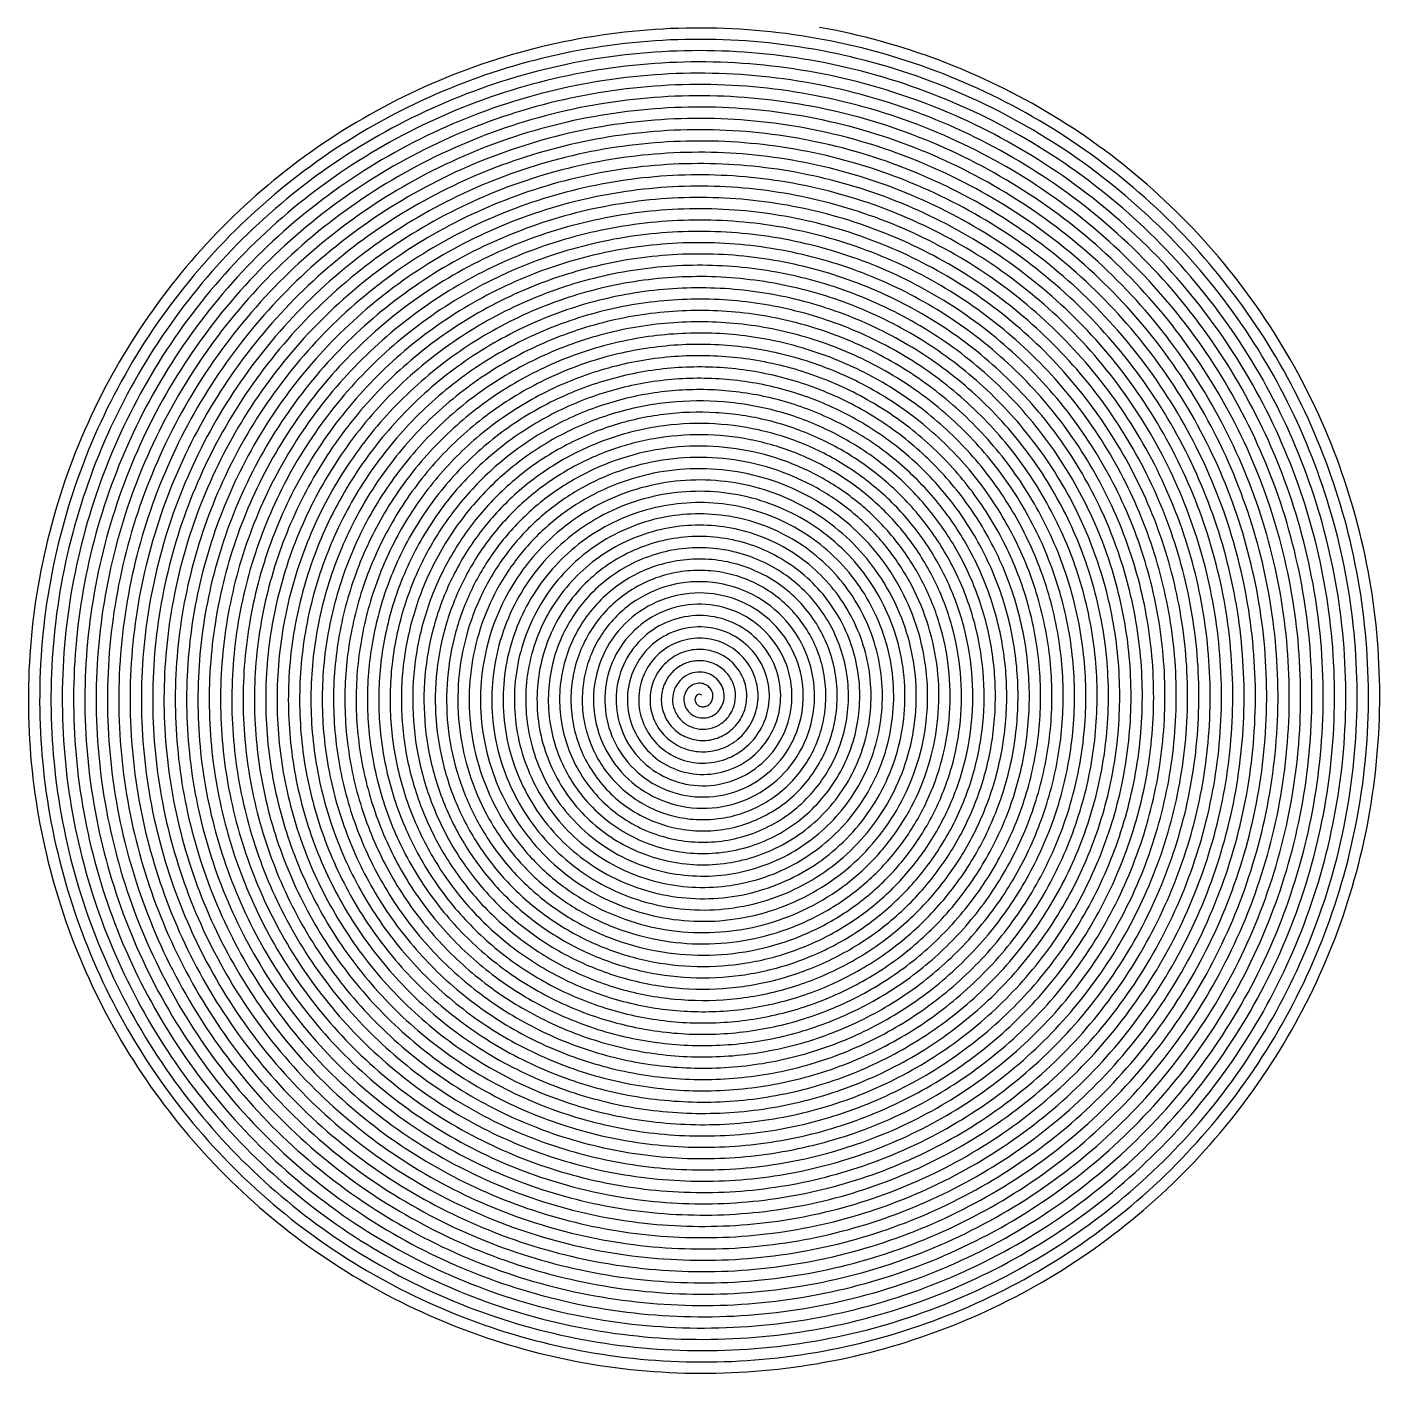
# Model space of a CAD drawing. Header units: millimetres. Extents: x -119 to 120, y -120 to 119.
import ezdxf

# ---------------------------------------------------------------- set-up
doc = ezdxf.new("R2010")
doc.units = ezdxf.units.MM

msp = doc.modelspace()

# ---------------------------------------------------------------- linework, layer by layer
at = {"color": 7, "linetype": 'Continuous', "lineweight": 25}
msp.add_open_spline([(0.09, 0.49), (0.03, 0.54), (-0.04, 0.58), (-0.2, 0.63), (-0.29, 0.64), (-0.49, 0.61), (-0.59, 0.57), (-0.78, 0.45), (-0.86, 0.36), (-1, 0.16), (-1.05, 0.03), (-1.11, -0.24), (-1.11, -0.39), (-1.05, -0.69), (-0.98, -0.84), (-0.8, -1.11), (-0.67, -1.24), (-0.37, -1.44), (-0.19, -1.52), (0.19, -1.59), (0.39, -1.6), (0.8, -1.52), (1.01, -1.45), (1.39, -1.21), (1.56, -1.05), (1.84, -0.67), (1.95, -0.45), (2.08, 0.04), (2.1, 0.3), (2.03, 0.83), (1.95, 1.09), (1.68, 1.59), (1.5, 1.81), (1.05, 2.19), (0.78, 2.34), (0.2, 2.54), (-0.12, 2.59), (-0.76, 2.56), (-1.09, 2.48), (-1.7, 2.2), (-1.99, 2.01), (-2.48, 1.51), (-2.69, 1.2), (-2.97, 0.53), (-3.06, 0.16), (-3.08, -0.6), (-3.02, -0.99), (-2.76, -1.73), (-2.56, -2.08), (-2.02, -2.7), (-1.69, -2.97), (-0.95, -3.36), (-0.53, -3.49), (0.34, -3.6), (0.79, -3.57), (1.66, -3.34), (2.08, -3.14), (2.84, -2.6), (3.17, -2.25), (3.69, -1.44), (3.88, -0.99), (4.08, -0.02), (4.1, 0.49), (3.93, 1.49), (3.75, 1.99), (3.21, 2.89), (2.86, 3.29), (2.01, 3.96), (1.52, 4.21), (0.47, 4.53), (-0.1, 4.6), (-1.23, 4.51), (-1.79, 4.36), (-2.84, 3.86), (-3.32, 3.51), (-4.14, 2.65), (-4.47, 2.13), (-4.93, 1), (-5.05, 0.39), (-5.08, -0.86), (-4.97, -1.49), (-4.53, -2.69), (-4.19, -3.25), (-3.33, -4.23), (-2.8, -4.64), (-1.62, -5.26), (-0.96, -5.46), (0.39, -5.61), (1.09, -5.55), (2.43, -5.2), (3.08, -4.89), (4.22, -4.06), (4.73, -3.53), (5.51, -2.31), (5.79, -1.62), (6.09, -0.17), (6.1, 0.58), (5.86, 2.07), (5.59, 2.79), (4.81, 4.11), (4.29, 4.71), (3.06, 5.67), (2.35, 6.05), (0.83, 6.51), (0.02, 6.6), (-1.6, 6.49), (-2.4, 6.28), (-3.89, 5.58), (-4.58, 5.08), (-5.74, 3.87), (-6.21, 3.15), (-6.86, 1.57), (-7.04, 0.71), (-7.08, -1.02), (-6.94, -1.9), (-6.34, -3.56), (-5.89, -4.34), (-4.71, -5.69), (-3.99, -6.27), (-2.38, -7.12), (-1.49, -7.4), (0.34, -7.62), (1.29, -7.56), (3.11, -7.09), (3.98, -6.69), (5.54, -5.58), (6.22, -4.88), (7.28, -3.26), (7.67, -2.35), (8.09, -0.43), (8.12, 0.58), (7.81, 2.55), (7.47, 3.51), (6.46, 5.26), (5.79, 6.05), (4.2, 7.34), (3.27, 7.84), (1.29, 8.47), (0.23, 8.61), (-1.87, 8.49), (-2.92, 8.23), (-4.86, 7.34), (-5.76, 6.71), (-7.28, 5.17), (-7.9, 4.25), (-8.76, 2.23), (-9.01, 1.14), (-9.1, -1.09), (-8.93, -2.21), (-8.2, -4.34), (-7.63, -5.35), (-6.17, -7.09), (-5.26, -7.83), (-3.24, -8.95), (-2.12, -9.32), (0.2, -9.63), (1.39, -9.57), (3.7, -9.02), (4.8, -8.53), (6.78, -7.17), (7.64, -6.31), (9.01, -4.3), (9.51, -3.17), (10.08, -0.78), (10.14, 0.47), (9.79, 2.93), (9.39, 4.14), (8.18, 6.33), (7.36, 7.32), (5.41, 8.95), (4.28, 9.59), (1.85, 10.42), (0.55, 10.6), (-2.05, 10.5), (-3.34, 10.2), (-5.75, 9.16), (-6.86, 8.41), (-8.76, 6.55), (-9.53, 5.43), (-10.64, 2.99), (-10.97, 1.66), (-11.12, -1.05), (-10.94, -2.43), (-10.1, -5.04), (-9.43, -6.27), (-7.69, -8.42), (-6.61, -9.34), (-4.19, -10.73), (-2.84, -11.21), (-0.04, -11.64), (1.4, -11.6), (4.19, -10.99), (5.54, -10.42), (7.94, -8.83), (9, -7.81), (10.69, -5.43), (11.32, -4.08), (12.05, -1.23), (12.15, 0.27), (11.8, 3.22), (11.35, 4.67), (9.95, 7.32), (8.99, 8.52), (6.71, 10.51), (5.38, 11.29), (2.5, 12.33), (0.96, 12.59), (-2.13, 12.52), (-3.67, 12.2), (-6.55, 11.02), (-7.89, 10.16), (-10.17, 8), (-11.12, 6.7), (-12.48, 3.84), (-12.9, 2.27), (-13.14, -0.92), (-12.97, -2.55), (-12.04, -5.64), (-11.28, -7.11), (-9.28, -9.68), (-8.04, -10.79), (-5.22, -12.48), (-3.65, -13.07), (-0.39, -13.64), (1.31, -13.63), (4.59, -12.98), (6.18, -12.35), (9.03, -10.55), (10.29, -9.38), (12.32, -6.65), (13.09, -5.09), (14.01, -1.78), (14.16, -0.03), (13.82, 3.41), (13.33, 5.11), (11.77, 8.22), (10.69, 9.64), (8.09, 12.01), (6.56, 12.95), (3.25, 14.23), (1.47, 14.56), (-2.11, 14.56), (-3.9, 14.23), (-7.26, 12.93), (-8.83, 11.96), (-11.52, 9.52), (-12.64, 8.05), (-14.29, 4.78), (-14.81, 2.98), (-15.17, -0.69), (-15.01, -2.57), (-14.01, -6.15), (-13.18, -7.86), (-10.94, -10.86), (-9.54, -12.16), (-6.35, -14.18), (-4.56, -14.9), (-0.83, -15.63), (1.12, -15.66), (4.89, -14.99), (6.73, -14.31), (10.04, -12.32), (11.51, -11.01), (13.9, -7.94), (14.81, -6.18), (15.94, -2.42), (16.16, -0.44), (15.86, 3.5), (15.35, 5.45), (13.64, 9.04), (12.45, 10.68), (9.54, 13.44), (7.82, 14.55), (4.09, 16.09), (2.08, 16.51), (-1.99, 16.6), (-4.03, 16.27), (-7.88, 14.88), (-9.68, 13.82), (-12.8, 11.12), (-14.11, 9.48), (-16.05, 5.81), (-16.69, 3.79), (-17.19, -0.36), (-17.05, -2.49), (-16.01, -6.57), (-15.12, -8.51), (-12.66, -11.97), (-11.11, -13.48), (-7.56, -15.83), (-5.56, -16.68), (-1.36, -17.61), (0.83, -17.68), (5.1, -17.03), (7.18, -16.31), (10.96, -14.15), (12.65, -12.71), (15.42, -9.32), (16.49, -7.36), (17.86, -3.16), (18.15, -0.93), (17.91, 3.5), (17.38, 5.7), (15.56, 9.77), (14.26, 11.65), (11.07, 14.81), (9.17, 16.1), (5.03, 17.91), (2.78, 18.44), (-1.77, 18.64), (-4.07, 18.32), (-8.41, 16.86), (-10.45, 15.73), (-14, 12.78), (-15.51, 10.98), (-17.78, 6.93), (-18.54, 4.69), (-19.2, 0.07), (-19.1, -2.31), (-18.05, -6.89), (-17.09, -9.08), (-14.45, -13), (-12.75, -14.72), (-8.85, -17.43), (-6.64, -18.43), (-2, -19.57), (0.44, -19.7), (5.21, -19.09), (7.54, -18.34), (11.8, -16.03), (13.72, -14.48), (16.88, -10.77), (18.12, -8.62), (19.74, -4), (20.12, -1.53), (19.97, 3.39), (19.44, 5.85), (17.52, 10.41), (16.13, 12.52), (12.67, 16.11), (10.6, 17.59), (6.05, 19.7), (3.58, 20.34), (-1.45, 20.68), (-4, 20.38), (-8.85, 18.88), (-11.13, 17.68), (-15.13, 14.51), (-16.84, 12.55), (-18.8, 9.24), (-19.35, 8.08), (-20.23, 5.66), (-20.56, 4.41), (-20.98, 1.87), (-21.08, 0.57), (-21.03, -2.01), (-20.89, -3.3), (-20.36, -5.84), (-19.98, -7.09), (-19, -9.5), (-18.4, -10.66), (-16.99, -12.85), (-16.18, -13.88), (-14.39, -15.79), (-13.4, -16.66), (-11.29, -18.2), (-10.16, -18.88), (-7.79, -20.02), (-6.55, -20.48), (-4, -21.16), (-2.7, -21.39), (-0.06, -21.6), (1.27, -21.58), (3.9, -21.3), (5.21, -21.04), (7.76, -20.28), (9, -19.78), (11.37, -18.57), (12.5, -17.85), (14.61, -16.22), (15.6, -15.3), (17.38, -13.3), (18.18, -12.22), (19.58, -9.92), (20.17, -8.71), (21.12, -6.19), (21.48, -4.88), (21.95, -2.23), (22.07, -0.87), (22.05, 1.84), (21.91, 3.19), (21.4, 5.86), (21.01, 7.17), (20.02, 9.7), (19.4, 10.92), (17.95, 13.23), (17.12, 14.32), (15.26, 16.34), (14.24, 17.26), (12.05, 18.9), (10.87, 19.63), (8.41, 20.84), (7.11, 21.34), (4.46, 22.09), (3.1, 22.34), (0.34, 22.59), (-1.05, 22.59), (-3.81, 22.33), (-5.18, 22.07), (-7.85, 21.31), (-9.16, 20.81), (-11.65, 19.56), (-12.84, 18.83), (-15.07, 17.14), (-16.11, 16.2), (-18, 14.13), (-18.85, 13.01), (-20.34, 10.63), (-20.97, 9.36), (-21.99, 6.74), (-22.39, 5.38), (-22.91, 2.61), (-23.05, 1.19), (-23.06, -1.64), (-22.94, -3.05), (-22.43, -5.84), (-22.05, -7.22), (-21.04, -9.88), (-20.41, -11.16), (-18.92, -13.59), (-18.06, -14.74), (-16.15, -16.87), (-15.1, -17.85), (-12.82, -19.59), (-11.61, -20.36), (-9.04, -21.66), (-7.7, -22.19), (-4.94, -23.01), (-3.52, -23.29), (-0.65, -23.58), (0.81, -23.6), (3.69, -23.36), (5.12, -23.11), (7.92, -22.35), (9.29, -21.83), (11.91, -20.57), (13.16, -19.81), (15.51, -18.09), (16.61, -17.11), (18.6, -14.98), (19.51, -13.82), (21.08, -11.35), (21.76, -10.04), (22.86, -7.31), (23.29, -5.9), (23.87, -3.01), (24.03, -1.54), (24.08, 1.41), (23.97, 2.89), (23.47, 5.81), (23.09, 7.25), (22.06, 10.03), (21.42, 11.38), (19.9, 13.93), (19.02, 15.14), (17.06, 17.38), (15.97, 18.41), (13.62, 20.26), (12.36, 21.08), (9.71, 22.46), (8.31, 23.04), (5.44, 23.92), (3.97, 24.23), (0.98, 24.57), (-0.54, 24.6), (-3.55, 24.39), (-5.04, 24.15), (-7.97, 23.39), (-9.4, 22.87), (-12.15, 21.58), (-13.46, 20.81), (-15.93, 19.04), (-17.08, 18.04), (-19.19, 15.84), (-20.14, 14.64), (-21.82, 12.09), (-22.54, 10.73), (-23.72, 7.91), (-24.18, 6.44), (-24.82, 3.44), (-25.01, 1.91), (-25.09, -1.16), (-24.99, -2.7), (-24.51, -5.75), (-24.13, -7.25), (-23.1, -10.16), (-22.45, -11.57), (-20.9, -14.25), (-20, -15.52), (-17.98, -17.88), (-16.86, -18.96), (-14.44, -20.91), (-13.13, -21.78), (-10.39, -23.26), (-8.95, -23.87), (-5.97, -24.82), (-4.44, -25.16), (-1.33, -25.55), (0.25, -25.61), (3.38, -25.42), (4.94, -25.19), (7.99, -24.43), (9.49, -23.91), (12.36, -22.61), (13.73, -21.82), (16.32, -20.01), (17.54, -18.98), (19.76, -16.72), (20.76, -15.48), (22.53, -12.85), (23.3, -11.45), (24.56, -8.53), (25.06, -7.01), (25.76, -3.9), (25.97, -2.31), (26.1, 0.89), (26.02, 2.49), (25.55, 5.66), (25.18, 7.23), (24.14, 10.27), (23.48, 11.74), (21.9, 14.54), (20.98, 15.88), (18.91, 18.35), (17.76, 19.49), (15.27, 21.55), (13.92, 22.46), (11.09, 24.03), (9.6, 24.69), (6.52, 25.71), (4.93, 26.08), (1.71, 26.53), (0.07, 26.6), (-3.19, 26.45), (-4.81, 26.23), (-7.99, 25.48), (-9.55, 24.96), (-12.55, 23.64), (-13.99, 22.84), (-16.7, 20.99), (-17.97, 19.94), (-20.3, 17.61), (-21.36, 16.34), (-23.23, 13.63), (-24.05, 12.18), (-25.39, 9.17), (-25.93, 7.59), (-26.7, 4.37), (-26.94, 2.73), (-27.11, -0.59), (-27.04, -2.26), (-26.6, -5.55), (-26.23, -7.18), (-25.19, -10.35), (-24.52, -11.89), (-22.92, -14.82), (-21.98, -16.21), (-19.86, -18.8), (-18.68, -20), (-16.12, -22.17), (-14.74, -23.13), (-11.81, -24.8), (-10.27, -25.49), (-7.09, -26.6), (-5.45, -27), (-2.11, -27.5), (-0.41, -27.6), (2.97, -27.48), (4.66, -27.27), (7.97, -26.53), (9.59, -26.01), (12.71, -24.68), (14.22, -23.87), (17.05, -21.98), (18.38, -20.9), (20.83, -18.53), (21.95, -17.22), (23.92, -14.43), (24.78, -12.94), (26.21, -9.83), (26.79, -8.2), (27.63, -4.87), (27.89, -3.17), (28.11, 0.26), (28.06, 1.99), (27.64, 5.42), (27.28, 7.11), (26.24, 10.41), (25.57, 12.01), (23.94, 15.07), (22.99, 16.52), (20.82, 19.23), (19.61, 20.49), (16.99, 22.77), (15.56, 23.78), (12.56, 25.54), (10.97, 26.29), (7.69, 27.47), (5.99, 27.91), (2.53, 28.47), (0.78, 28.59), (-2.73, 28.51), (-4.48, 28.31), (-7.91, 27.59), (-9.6, 27.07), (-12.86, 25.72), (-14.42, 24.9), (-17.38, 22.98), (-18.78, 21.89), (-21.34, 19.45), (-22.51, 18.12), (-24.59, 15.25), (-25.5, 13.72), (-27.02, 10.51), (-27.63, 8.84), (-28.54, 5.4), (-28.84, 3.64), (-29.11, 0.08), (-29.08, -1.71), (-28.69, -5.26), (-28.33, -7.02), (-27.3, -10.44), (-26.62, -12.11), (-24.98, -15.29), (-24, -16.81), (-21.8, -19.64), (-20.56, -20.96), (-17.87, -23.35), (-16.41, -24.42), (-13.32, -26.28), (-11.69, -27.07), (-8.3, -28.33), (-6.55, -28.8), (-2.98, -29.43), (-1.17, -29.58), (2.46, -29.54), (4.27, -29.35), (7.84, -28.64), (9.59, -28.13), (12.97, -26.78), (14.61, -25.95), (17.69, -24), (19.15, -22.88), (21.83, -20.39), (23.06, -19.03), (25.24, -16.08), (26.2, -14.51), (27.81, -11.21), (28.47, -9.49), (29.45, -5.95), (29.78, -4.13), (30.1, -0.46), (30.09, 1.4), (29.74, 5.07), (29.39, 6.9), (28.36, 10.45), (27.68, 12.18), (26.02, 15.49), (25.03, 17.08), (22.79, 20.03), (21.53, 21.41), (18.77, 23.91), (17.28, 25.04), (14.1, 27), (12.43, 27.83), (8.94, 29.18), (7.14, 29.69), (3.46, 30.38), (1.58, 30.56), (-2.17, 30.56), (-4.04, 30.39), (-7.74, 29.7), (-9.56, 29.19), (-13.07, 27.84), (-14.77, 27), (-17.98, 25.02), (-19.5, 23.89), (-22.3, 21.35), (-23.58, 19.95), (-25.88, 16.94), (-26.89, 15.33), (-28.6, 11.94), (-29.29, 10.17), (-30.35, 6.52), (-30.72, 4.64), (-31.09, 0.85), (-31.11, -1.06), (-30.78, -4.86), (-30.44, -6.75), (-29.43, -10.43), (-28.75, -12.23), (-27.07, -15.67), (-26.07, -17.32), (-23.79, -20.4), (-22.5, -21.84), (-19.69, -24.46), (-18.16, -25.64), (-14.91, -27.7), (-13.18, -28.58), (-9.6, -30.02), (-7.74, -30.57), (-3.95, -31.33), (-2.02, -31.53), (1.85, -31.58), (3.79, -31.43), (7.61, -30.76), (9.5, -30.26), (13.14, -28.9), (14.9, -28.06), (18.24, -26.06), (19.82, -24.9), (22.75, -22.32), (24.09, -20.89), (26.5, -17.81), (27.56, -16.16), (29.36, -12.69), (30.11, -10.86), (31.25, -7.11), (31.64, -5.18), (32.08, -1.27), (32.12, 0.7), (31.83, 4.63), (31.5, 6.58), (30.5, 10.4), (29.82, 12.26), (28.13, 15.83), (27.12, 17.54), (24.8, 20.75), (23.49, 22.25), (20.62, 24.98), (19.06, 26.22), (15.73, 28.39), (13.96, 29.32), (10.29, 30.84), (8.38, 31.44), (4.48, 32.26), (2.48, 32.5), (-1.51, 32.6), (-3.51, 32.46), (-7.46, 31.83), (-9.41, 31.33), (-13.19, 29.98), (-15.01, 29.13), (-18.48, 27.11), (-20.13, 25.93), (-23.17, 23.31), (-24.58, 21.85), (-27.1, 18.7), (-28.21, 17.01), (-30.12, 13.45), (-30.9, 11.58), (-32.13, 7.73), (-32.56, 5.74), (-33.06, 1.72), (-33.12, -0.32), (-32.87, -4.37), (-32.56, -6.39), (-31.57, -10.33), (-30.89, -12.26), (-29.2, -15.96), (-28.18, -17.74), (-25.83, -21.07), (-24.5, -22.64), (-21.57, -25.49), (-19.98, -26.79), (-16.57, -29.06), (-14.76, -30.04), (-10.99, -31.66), (-9.03, -32.29), (-5.02, -33.19), (-2.97, -33.46), (1.14, -33.61), (3.21, -33.5), (7.29, -32.89), (9.3, -32.4), (13.21, -31.05), (15.1, -30.2), (18.7, -28.16), (20.41, -26.97), (23.58, -24.3), (25.05, -22.82), (27.68, -19.61), (28.85, -17.88), (30.85, -14.24), (31.69, -12.32), (33, -8.36), (33.47, -6.32), (34.03, -2.19), (34.12, -0.09), (33.91, 4.09), (33.62, 6.17), (32.65, 10.24), (31.98, 12.24), (30.27, 16.07), (29.25, 17.91), (26.87, 21.38), (25.52, 23), (22.54, 25.98), (20.91, 27.33), (17.43, 29.72), (15.58, 30.75), (11.72, 32.46), (9.71, 33.14), (5.59, 34.11), (3.48, 34.41), (-0.75, 34.62), (-2.88, 34.53), (-7.09, 33.95), (-9.17, 33.47), (-13.21, 32.14), (-15.16, 31.28), (-18.9, 29.23), (-20.67, 28.03), (-23.97, 25.32), (-25.49, 23.81), (-28.24, 20.54), (-29.47, 18.77), (-31.58, 15.05), (-32.46, 13.08), (-33.86, 9.03), (-34.37, 6.93), (-34.99, 2.68), (-35.11, 0.53), (-34.95, -3.78), (-34.67, -5.92), (-33.73, -10.13), (-33.06, -12.19), (-31.36, -16.16), (-30.32, -18.06), (-27.92, -21.66), (-26.55, -23.35), (-23.52, -26.45), (-21.86, -27.86), (-18.31, -30.35), (-16.42, -31.44), (-12.47, -33.25), (-10.4, -33.97), (-6.18, -35.03), (-4.02, -35.36), (0.34, -35.62), (2.53, -35.56), (6.86, -35.02), (9.01, -34.55), (13.18, -33.22), (15.2, -32.37), (19.07, -30.3), (20.91, -29.09), (24.33, -26.34), (25.92, -24.81), (28.79, -21.48), (30.07, -19.68), (32.29, -15.87), (33.22, -13.86), (34.7, -9.71), (35.25, -7.56), (35.95, -3.2), (36.1, -0.98), (35.99, 3.44), (35.73, 5.65), (34.81, 9.99), (34.15, 12.11), (32.44, 16.22), (31.4, 18.19), (28.97, 21.92), (27.59, 23.67), (24.51, 26.89), (22.83, 28.36), (19.21, 30.98), (17.28, 32.11), (13.23, 34.02), (11.12, 34.79), (6.79, 35.93), (4.58, 36.3), (0.1, 36.62), (-2.15, 36.58), (-6.61, 36.08), (-8.82, 35.63), (-13.13, 34.32), (-15.22, 33.46), (-19.22, 31.38), (-21.12, 30.16), (-24.67, 27.38), (-26.33, 25.83), (-29.32, 22.44), (-30.66, 20.6), (-32.98, 16.72), (-33.96, 14.67), (-35.54, 10.42), (-36.13, 8.22), (-36.9, 3.74), (-37.08, 1.47), (-37.02, -3.08), (-36.78, -5.36), (-35.89, -9.82), (-35.24, -12.02), (-33.54, -16.25), (-32.49, -18.29), (-30.04, -22.15), (-28.64, -23.97), (-25.52, -27.32), (-23.81, -28.85), (-20.12, -31.58), (-18.15, -32.77), (-14.02, -34.78), (-11.87, -35.6), (-7.43, -36.82), (-5.16, -37.23), (-0.57, -37.62), (1.75, -37.6), (6.34, -37.14), (8.61, -36.7), (13.05, -35.41), (15.21, -34.56), (19.34, -32.47), (21.31, -31.24), (25, -28.43), (26.71, -26.85), (29.82, -23.41), (31.22, -21.54), (33.66, -17.58), (34.69, -15.49), (36.36, -11.14), (37, -8.89), (37.85, -4.31), (38.06, -1.97), (38.05, 2.7), (37.84, 5.04), (36.97, 9.63), (36.33, 11.89), (34.64, 16.26), (33.59, 18.37), (31.12, 22.36), (29.71, 24.25), (26.55, 27.72), (24.8, 29.32), (21.06, 32.16), (19.05, 33.42), (14.83, 35.53), (12.63, 36.39), (8.09, 37.7), (5.76, 38.15), (1.06, 38.6), (-1.32, 38.62), (-6.04, 38.2), (-8.38, 37.78), (-12.95, 36.51), (-15.17, 35.66), (-19.44, 33.57), (-21.48, 32.33), (-25.29, 29.49), (-27.07, 27.9), (-30.31, 24.4), (-31.77, 22.5), (-34.32, 18.47), (-35.41, 16.33), (-37.17, 11.89), (-37.85, 9.59), (-38.78, 4.89), (-39.03, 2.5), (-39.08, -2.29), (-38.89, -4.69), (-38.06, -9.42), (-37.43, -11.75), (-35.74, -16.25), (-34.7, -18.43), (-32.21, -22.55), (-30.78, -24.5), (-27.58, -28.11), (-25.82, -29.77), (-22.01, -32.73), (-19.96, -34.04), (-15.67, -36.26), (-13.41, -37.17), (-8.78, -38.57), (-6.39, -39.06), (-1.57, -39.59), (0.87, -39.63), (5.71, -39.26), (8.12, -38.86), (12.82, -37.61), (15.11, -36.77), (19.52, -34.68), (21.62, -33.43), (25.57, -30.57), (27.42, -28.95), (30.78, -25.41), (32.3, -23.48), (34.96, -19.37), (36.1, -17.19), (37.97, -12.66), (38.7, -10.31), (39.71, -5.51), (39.99, -3.06), (40.1, 1.86), (39.93, 4.32), (39.14, 9.18), (38.52, 11.57), (36.85, 16.21), (35.81, 18.46), (33.31, 22.72), (31.87, 24.73), (28.63, 28.47), (26.84, 30.19), (22.97, 33.28), (20.89, 34.65), (16.52, 36.98), (14.22, 37.94), (9.48, 39.43), (7.04, 39.96), (2.11, 40.56), (-0.39, 40.63), (-5.36, 40.32), (-7.83, 39.93), (-12.67, 38.71), (-15.03, 37.88), (-19.57, 35.79), (-21.74, 34.54), (-25.83, 31.65), (-27.74, 30.02), (-31.23, 26.43), (-32.81, 24.47), (-35.59, 20.29), (-36.79, 18.08), (-38.76, 13.46), (-39.53, 11.05), (-40.62, 6.14), (-40.94, 3.64), (-41.12, -1.4), (-40.98, -3.92), (-40.23, -8.91), (-39.62, -11.38), (-37.97, -16.15), (-36.92, -18.46), (-34.42, -22.86), (-32.97, -24.94), (-29.7, -28.81), (-27.88, -30.6), (-23.96, -33.81), (-21.84, -35.24), (-17.39, -37.68), (-15.04, -38.69), (-10.21, -40.28), (-7.72, -40.85), (-2.67, -41.53), (-0.11, -41.63), (4.98, -41.37), (7.52, -41.01), (12.49, -39.82), (14.92, -38.99), (19.59, -36.91), (21.84, -35.65), (26.06, -32.75), (28.03, -31.1), (31.65, -27.46), (33.3, -25.48), (36.2, -21.23), (37.45, -18.98), (39.53, -14.27), (40.35, -11.82), (41.53, -6.8), (41.89, -4.24), (42.13, 0.91), (42.02, 3.5), (41.31, 8.62), (40.72, 11.15), (39.09, 16.06), (38.04, 18.44), (35.54, 22.98), (34.07, 25.13), (30.77, 29.13), (28.94, 30.98), (24.96, 34.32), (22.81, 35.81), (18.28, 38.36), (15.89, 39.43), (10.96, 41.12), (8.42, 41.73), (3.26, 42.49), (0.64, 42.63), (-4.58, 42.42), (-7.19, 42.08), (-12.29, 40.92), (-14.79, 40.11), (-19.6, 38.04), (-21.91, 36.78), (-26.26, 33.85), (-28.31, 32.19), (-32.06, 28.51), (-33.77, 26.5), (-36.79, 22.19), (-38.1, 19.9), (-40.28, 15.1), (-41.15, 12.6), (-42.43, 7.49), (-42.83, 4.87), (-43.14, -0.41), (-43.05, -3.06), (-42.39, -8.31), (-41.82, -10.9), (-40.21, -15.95), (-39.17, -18.4), (-36.66, -23.07), (-35.19, -25.29), (-31.86, -29.43), (-30.01, -31.35), (-25.97, -34.81), (-23.79, -36.36), (-19.19, -39.03), (-16.76, -40.15), (-11.73, -41.94), (-9.14, -42.6), (-3.86, -43.44), (-1.19, -43.61), (4.16, -43.47), (6.82, -43.15), (12.06, -42.03), (14.63, -41.23), (19.58, -39.17), (21.96, -37.91), (26.45, -34.97), (28.56, -33.29), (32.45, -29.58), (34.22, -27.54), (37.36, -23.17), (38.73, -20.84), (41.03, -15.96), (41.95, -13.41), (43.31, -8.19), (43.75, -5.52), (44.14, -0.12), (44.08, 2.59), (43.47, 7.97), (42.92, 10.63), (41.33, 15.81), (40.3, 18.33), (37.79, 23.14), (36.31, 25.43), (32.96, 29.71), (31.09, 31.69), (27, 35.28), (24.79, 36.89), (20.12, 39.68), (17.65, 40.86), (12.53, 42.75), (9.88, 43.46), (4.5, 44.38), (1.76, 44.59), (-3.71, 44.51), (-6.44, 44.22), (-11.81, 43.14), (-14.44, 42.35), (-19.53, 40.3), (-21.98, 39.04), (-26.61, 36.09), (-28.79, 34.4), (-32.81, 30.65), (-34.65, 28.59), (-37.92, 24.16), (-39.35, 21.79), (-41.75, 16.83), (-42.73, 14.24), (-44.19, 8.92), (-44.67, 6.19), (-45.13, 0.68), (-45.11, -2.09), (-44.55, -7.6), (-44.02, -10.33), (-42.46, -15.65), (-41.44, -18.24), (-38.93, -23.18), (-37.45, -25.55), (-34.07, -29.96), (-32.18, -32.01), (-28.05, -35.73), (-25.81, -37.41), (-21.06, -40.32), (-18.55, -41.55), (-13.34, -43.55), (-10.65, -44.3), (-5.15, -45.31), (-2.36, -45.56), (3.23, -45.55), (6.03, -45.28), (11.53, -44.25), (14.23, -43.47), (19.46, -41.44), (21.98, -40.18), (26.75, -37.23), (29, -35.53), (33.15, -31.74), (35.06, -29.66), (38.45, -25.17), (39.94, -22.77), (42.46, -17.73), (43.49, -15.09), (45.05, -9.67), (45.58, -6.89), (46.12, -1.26), (46.13, 1.58), (45.63, 7.21), (45.12, 10), (43.59, 15.46), (42.58, 18.12), (40.08, 23.21), (38.59, 25.64), (35.2, 30.19), (33.29, 32.31), (29.11, 36.16), (26.85, 37.9), (22.03, 40.93), (19.48, 42.23), (14.18, 44.33), (11.43, 45.14), (5.84, 46.24), (2.98, 46.53), (-2.73, 46.58), (-5.59, 46.35), (-11.22, 45.35), (-14, 44.6), (-19.36, 42.59), (-21.95, 41.33), (-26.86, 38.37), (-29.18, 36.66), (-33.47, 32.85), (-35.44, 30.74), (-38.97, 26.2), (-40.52, 23.76), (-43.16, 18.65), (-44.24, 15.96), (-45.9, 10.44), (-46.47, 7.61), (-47.09, 1.87), (-47.14, -1.03), (-46.7, -6.79), (-46.21, -9.65), (-44.72, -15.24), (-43.72, -17.97), (-41.23, -23.2), (-39.74, -25.7), (-36.33, -30.39), (-34.41, -32.58), (-30.19, -36.57), (-27.9, -38.38), (-23.01, -41.53), (-20.43, -42.89), (-15.04, -45.1), (-12.24, -45.96), (-6.54, -47.15), (-3.63, -47.48), (2.2, -47.61), (5.13, -47.4), (10.89, -46.46), (13.74, -45.72), (19.24, -43.73), (21.9, -42.49), (26.95, -39.52), (29.34, -37.81), (33.77, -33.96), (35.81, -31.84), (39.46, -27.24), (41.08, -24.77), (43.84, -19.58), (44.98, -16.86), (46.74, -11.24), (47.36, -8.35), (48.06, -2.5), (48.15, 0.46), (47.77, 6.35), (47.31, 9.28), (45.85, 15), (44.86, 17.8), (42.38, 23.17), (40.9, 25.74), (37.47, 30.58), (35.54, 32.84), (31.28, 36.96), (28.96, 38.83), (24.02, 42.12), (21.39, 43.53), (15.92, 45.86), (13.08, 46.77), (7.27, 48.05), (4.3, 48.43), (-1.65, 48.63), (-4.64, 48.46), (-10.54, 47.56), (-13.45, 46.84), (-19.09, 44.88), (-21.82, 43.64), (-27.02, 40.68), (-29.48, 38.96), (-34.05, 35.09), (-36.15, 32.94), (-39.94, 28.3), (-41.62, 25.8), (-44.5, 20.54), (-45.7, 17.77), (-47.56, 12.06), (-48.23, 9.11), (-49.03, 3.15), (-49.15, 0.13), (-48.83, -5.88), (-48.4, -8.88), (-46.99, -14.74), (-46.01, -17.61), (-43.55, -23.12), (-42.06, -25.76), (-38.63, -30.74), (-36.68, -33.06), (-32.39, -37.33), (-30.04, -39.27), (-25.04, -42.68), (-22.37, -44.15), (-16.82, -46.6), (-13.93, -47.56), (-8.02, -48.94), (-5, -49.36), (1.08, -49.64), (4.13, -49.5), (10.16, -48.67), (13.14, -47.97), (18.92, -46.04), (21.72, -44.81), (27.06, -41.85), (29.59, -40.12), (34.3, -36.23), (36.48, -34.07), (40.4, -29.37), (42.14, -26.85), (45.15, -21.51), (46.4, -18.7), (48.38, -12.9), (49.1, -9.9), (49.98, -3.83), (50.14, -0.75), (49.89, 5.39), (49.49, 8.45), (48.12, 14.45), (47.16, 17.39), (44.71, 23.04), (43.23, 25.75), (39.79, 30.87), (37.83, 33.27), (33.5, 37.68), (31.14, 39.68), (26.07, 43.22), (23.38, 44.76), (17.74, 47.32), (14.8, 48.34), (8.79, 49.83), (5.71, 50.29), (-0.48, 50.65), (-3.59, 50.55), (-9.75, 49.77), (-12.8, 49.09), (-18.72, 47.19), (-21.59, 45.97), (-27.07, 43.02), (-29.68, 41.29), (-34.53, 37.38), (-36.78, 35.2), (-40.84, 30.46), (-42.65, 27.91), (-45.77, 22.5), (-47.09, 19.65), (-49.18, 13.76), (-49.95, 10.71), (-50.92, 4.53), (-51.12, 1.39), (-50.95, -4.87), (-50.57, -8), (-49.25, -14.13), (-48.31, -17.14), (-45.89, -22.94), (-44.41, -25.72), (-40.96, -30.98), (-38.99, -33.45), (-34.64, -38), (-32.25, -40.07), (-27.13, -43.75), (-24.4, -45.35), (-18.68, -48.03), (-15.7, -49.1), (-9.59, -50.69), (-6.45, -51.21), (-0.15, -51.65), (3.03, -51.58), (9.32, -50.86), (12.44, -50.21), (18.49, -48.35), (21.44, -47.14), (27.06, -44.2), (29.74, -42.47), (34.74, -38.54), (37.05, -36.35), (41.25, -31.57), (43.13, -28.99), (46.38, -23.51), (47.76, -20.62), (49.96, -14.64), (50.79, -11.55), (51.86, -5.26), (52.1, -2.06), (52, 4.33), (51.65, 7.52), (50.39, 13.79), (49.46, 16.87), (47.06, 22.81), (45.59, 25.67), (42.14, 31.07), (40.17, 33.61), (35.78, 38.3), (33.37, 40.44), (28.2, 44.25), (25.43, 45.92), (19.64, 48.72), (16.62, 49.86), (10.41, 51.55), (7.22, 52.11), (0.79, 52.64), (-2.44, 52.61), (-8.86, 51.96), (-12.05, 51.33), (-18.25, 49.51), (-21.26, 48.32), (-27.03, 45.39), (-29.78, 43.66), (-34.92, 39.72), (-37.31, 37.51), (-41.65, 32.69), (-43.59, 30.08), (-46.98, 24.54), (-48.42, 21.62), (-50.73, 15.55), (-51.61, 12.4), (-52.78, 6), (-53.07, 2.75), (-53.04, -3.76), (-52.73, -7.02), (-51.52, -13.42), (-50.61, -16.57), (-48.24, -22.65), (-46.78, -25.58), (-43.33, -31.13), (-41.35, -33.75), (-36.94, -38.58), (-34.51, -40.79), (-29.29, -44.74), (-26.49, -46.47), (-20.62, -49.4), (-17.56, -50.59), (-11.25, -52.4), (-8.01, -53.01), (-1.47, -53.63), (1.83, -53.64), (8.38, -53.05), (11.63, -52.45), (17.97, -50.67), (21.06, -49.49), (26.97, -46.58), (29.79, -44.85), (35.08, -40.9), (37.54, -38.68), (42.02, -33.82), (44.03, -31.19), (47.55, -25.59), (49.05, -22.63), (51.49, -16.47), (52.42, -13.28), (53.69, -6.78), (54.03, -3.46), (54.08, 3.17), (53.81, 6.49), (52.65, 13.03), (51.76, 16.25), (49.43, 22.47), (47.97, 25.47), (44.53, 31.17), (42.54, 33.86), (38.11, 38.84), (35.66, 41.12), (30.39, 45.2), (27.56, 47), (21.63, 50.06), (18.51, 51.31), (12.11, 53.23), (8.82, 53.89), (2.17, 54.6), (-1.2, 54.65), (-7.87, 54.13), (-11.19, 53.57), (-17.67, 51.83), (-20.83, 50.67), (-26.89, 47.78), (-29.78, 46.05), (-35.21, 42.09), (-37.75, 39.86), (-42.37, 34.97), (-44.46, 32.31), (-48.11, 26.66), (-49.67, 23.66), (-52.23, 17.42), (-53.22, 14.18), (-54.59, 7.57), (-54.97, 4.2), (-55.11, -2.55), (-54.87, -5.94), (-53.77, -12.61), (-52.92, -15.9), (-50.61, -22.26), (-49.16, -25.34), (-45.73, -31.18), (-43.74, -33.95), (-39.29, -39.07), (-36.83, -41.43), (-31.51, -45.65), (-28.65, -47.52), (-22.64, -50.7), (-19.49, -52.01), (-13, -54.04), (-9.65, -54.76), (-2.89, -55.57), (0.53, -55.66), (7.34, -55.22), (10.72, -54.68), (17.34, -53), (20.57, -51.85), (26.78, -48.98), (29.75, -47.26), (35.33, -43.29), (37.93, -41.06), (42.7, -36.13), (44.86, -33.45), (48.64, -27.74), (50.27, -24.7), (52.95, -18.38), (54, -15.1), (55.48, -8.39), (55.91, -4.97), (56.14, 1.91), (55.94, 5.36), (54.9, 12.17), (54.07, 15.52), (51.8, 22.03), (50.36, 25.18), (46.94, 31.17), (44.95, 34.01), (40.48, 39.28), (38.01, 41.71), (32.64, 46.07), (29.76, 48.01), (23.68, 51.32), (20.49, 52.7), (13.9, 54.85), (10.51, 55.62), (3.63, 56.52), (0.15, 56.66), (-6.78, 56.29), (-10.23, 55.79), (-16.99, 54.16), (-20.29, 53.03), (-26.64, 50.18), (-29.69, 48.47), (-35.41, 44.51), (-38.1, 42.26), (-43.01, 37.31), (-45.23, 34.61), (-49.16, 28.84), (-50.86, 25.77), (-53.66, 19.37), (-54.77, 16.04), (-56.36, 9.23), (-56.84, 5.75), (-57.16, -1.24), (-56.99, -4.75), (-56.02, -11.69), (-55.21, -15.12), (-52.99, -21.77), (-51.57, -25), (-48.16, -31.14), (-46.17, -34.05), (-41.69, -39.47), (-39.2, -41.97), (-33.79, -46.48), (-30.88, -48.48), (-24.74, -51.93), (-21.51, -53.37), (-14.83, -55.64), (-11.39, -56.46), (-4.4, -57.47), (-0.86, -57.65), (6.2, -57.36), (9.72, -56.89), (16.61, -55.32), (19.99, -54.21), (26.48, -51.39), (29.6, -49.69), (35.48, -45.73), (38.23, -43.47), (43.29, -38.5), (45.59, -35.78), (49.66, -29.95), (51.42, -26.85), (54.36, -20.38), (55.52, -17.01), (57.23, -10.1), (57.76, -6.56), (58.17, 0.55), (58.04, 4.13), (57.14, 11.2), (56.36, 14.69), (54.18, 21.49), (52.77, 24.79), (49.38, 31.07), (47.39, 34.06), (42.9, 39.63), (40.4, 42.2), (34.96, 46.86), (32.02, 48.93), (25.82, 52.52), (22.55, 54.02), (15.78, 56.41), (12.29, 57.3), (5.2, 58.41), (1.6, 58.64), (-5.59, 58.43), (-9.17, 57.99), (-16.2, 56.48), (-19.65, 55.39), (-26.29, 52.61), (-29.49, 50.91), (-35.52, 46.95), (-38.35, 44.7), (-43.55, 39.7), (-45.93, 36.96), (-50.13, 31.09), (-51.97, 27.96), (-55.03, 21.41), (-56.26, 17.99), (-58.08, 10.98), (-58.66, 7.39), (-59.17, 0.17), (-59.08, -3.47), (-58.25, -10.68), (-57.51, -14.24), (-55.37, -21.18), (-53.98, -24.55), (-50.61, -30.99), (-48.62, -34.05), (-44.13, -39.77), (-41.61, -42.42), (-36.14, -47.22), (-33.18, -49.37), (-26.91, -53.09), (-23.6, -54.66), (-16.75, -57.17), (-13.21, -58.11), (-6.01, -59.33), (-2.35, -59.61), (4.95, -59.49), (8.6, -59.09), (15.77, -57.63), (19.29, -56.57), (26.08, -53.82), (29.35, -52.14), (35.53, -48.19), (38.44, -45.93), (43.79, -40.91), (46.24, -38.15), (50.59, -32.24), (52.49, -29.07), (55.69, -22.45), (56.98, -18.99), (58.92, -11.89), (59.56, -8.25), (60.16, -0.91), (60.12, 2.79), (59.36, 10.13), (58.65, 13.76), (56.56, 20.84), (55.19, 24.29), (51.84, 30.87), (49.86, 34.01), (45.36, 39.88), (42.84, 42.61), (37.33, 47.56), (34.35, 49.78), (28.02, 53.64), (24.68, 55.28), (17.75, 57.92), (14.16, 58.92), (6.85, 60.24), (3.14, 60.57), (-4.29, 60.54), (-8.01, 60.18), (-15.32, 58.79), (-18.91, 57.75), (-25.84, 55.04), (-29.19, 53.37), (-35.52, 49.43), (-38.5, 47.17), (-44.01, 42.14), (-46.53, 39.36), (-51.03, 33.4), (-53, 30.21), (-56.33, 23.52), (-57.69, 20.02), (-59.74, 12.82), (-60.44, 9.13), (-61.14, 1.67), (-61.15, -2.09), (-60.47, -9.55), (-59.79, -13.26), (-57.75, -20.48), (-56.4, -24), (-53.08, -30.74), (-51.11, -33.95), (-46.6, -39.97), (-44.07, -42.77), (-38.54, -47.87), (-35.53, -50.17), (-29.15, -54.17), (-25.77, -55.88), (-18.76, -58.64), (-15.13, -59.71), (-7.72, -61.15), (-3.94, -61.52), (3.61, -61.58), (7.39, -61.27), (14.83, -59.94), (18.5, -58.93), (25.58, -56.27), (29, -54.6), (35.48, -50.68), (38.54, -48.42), (44.2, -43.37), (46.8, -40.59), (51.44, -34.58), (53.49, -31.36), (56.95, -24.61), (58.38, -21.06), (60.55, -13.78), (61.31, -10.03), (62.11, -2.46), (62.16, 1.36), (61.57, 8.96), (60.92, 12.73), (58.95, 20.09), (57.62, 23.69), (54.32, 30.57), (52.36, 33.86), (47.86, 40.04), (45.32, 42.92), (39.76, 48.16), (36.73, 50.53), (30.3, 54.68), (26.89, 56.46), (19.79, 59.36), (16.11, 60.48), (8.6, 62.04), (4.78, 62.47), (-2.9, 62.62), (-6.75, 62.34), (-14.33, 61.09), (-18.06, 60.11), (-25.29, 57.49), (-28.78, 55.84), (-35.42, 51.94), (-38.56, 49.68), (-44.37, 44.62), (-47.04, 41.82), (-51.83, 35.78), (-53.95, 32.53), (-57.56, 25.71), (-59.05, 22.13), (-61.35, 14.75), (-62.16, 10.96), (-63.07, 3.28), (-63.17, -0.61), (-62.66, -8.33), (-62.05, -12.17), (-60.14, -19.68), (-58.83, -23.35), (-55.57, -30.38), (-53.61, -33.75), (-49.12, -40.08), (-46.57, -43.03), (-40.99, -48.44), (-37.95, -50.88), (-31.46, -55.17), (-28.02, -57.02), (-20.85, -60.05), (-17.12, -61.24), (-9.51, -62.91), (-5.63, -63.4), (2.16, -63.65), (6.08, -63.42), (13.79, -62.23), (17.6, -61.29), (24.97, -58.71), (28.54, -57.08), (35.33, -53.2), (38.55, -50.94), (44.51, -45.88), (47.26, -43.07), (52.2, -36.99), (54.4, -33.72), (58.15, -26.83), (59.7, -23.21), (62.13, -15.75), (63, -11.9), (64.02, -4.11), (64.18, -0.17), (63.75, 7.68), (63.18, 11.59), (61.33, 19.24), (60.05, 22.98), (56.82, 30.17), (54.88, 33.61), (50.39, 40.09), (47.84, 43.13), (42.23, 48.68), (39.17, 51.2), (32.64, 55.64), (29.17, 57.56), (21.92, 60.73), (18.15, 61.98), (10.45, 63.78), (6.51, 64.32), (-1.4, 64.67), (-5.38, 64.48), (-13.23, 63.38), (-17.11, 62.46), (-24.63, 59.94), (-28.28, 58.33), (-35.22, 54.47), (-38.51, 52.21), (-44.63, 47.14), (-47.46, 44.32), (-52.55, 38.21), (-54.82, 34.92), (-58.71, 27.97), (-60.34, 24.32), (-62.9, 16.77), (-63.83, 12.87), (-64.96, 4.98), (-65.17, 0.97), (-64.83, -7), (-64.3, -10.98), (-62.51, -18.77), (-61.26, -22.59), (-58.07, -29.92), (-56.14, -33.45), (-51.66, -40.08), (-49.11, -43.2), (-43.49, -48.91), (-40.41, -51.5), (-33.84, -56.09), (-30.33, -58.08), (-23.02, -61.39), (-19.21, -62.71), (-11.4, -64.63), (-7.41, -65.22), (0.62, -65.68), (4.66, -65.54), (12.64, -64.51), (16.59, -63.63), (24.26, -61.16), (27.98, -59.57), (35.08, -55.74), (38.45, -53.49), (44.73, -48.42), (47.63, -45.59), (52.88, -39.45), (55.22, -36.14), (59.26, -29.13), (60.96, -25.44), (63.65, -17.81), (64.64, -13.87), (65.89, -5.86), (66.15, -1.8), (65.91, 6.3), (65.42, 10.35), (63.7, 18.28), (62.47, 22.17), (59.33, 29.65), (57.41, 33.26), (52.95, 40.05), (50.4, 43.24), (44.76, 49.11), (41.67, 51.78), (35.05, 56.52), (31.52, 58.58), (24.13, 62.03), (20.28, 63.42), (12.38, 65.46), (8.33, 66.12), (0.19, 66.68), (-3.91, 66.58), (-12.03, 65.65), (-16.05, 64.8), (-23.86, 62.39), (-27.66, 60.82), (-34.91, 57.02), (-38.36, 54.78), (-44.8, 49.71), (-47.78, 46.87), (-53.19, 40.7), (-55.6, 37.37), (-59.79, 30.31), (-61.56, 26.58), (-64.38, 18.87), (-65.44, 14.88), (-66.81, 6.77), (-67.12, 2.65), (-66.98, -5.58), (-66.53, -9.69), (-64.88, -17.76), (-63.68, -21.72), (-60.59, -29.36), (-58.68, -33.04), (-54.24, -39.99), (-51.69, -43.26), (-46.04, -49.28), (-42.94, -52.03), (-36.27, -56.93), (-32.72, -59.07), (-25.26, -62.66), (-21.37, -64.11), (-13.38, -66.28), (-9.28, -67), (-1.02, -67.67), (3.14, -67.62), (11.39, -66.77), (15.48, -65.96), (23.44, -63.61), (27.32, -62.07), (34.72, -58.3), (38.25, -56.07), (44.84, -51), (47.91, -48.16), (53.47, -41.97), (55.96, -38.61), (60.3, -31.5), (62.14, -27.74), (65.1, -19.95), (66.22, -15.91), (67.71, -7.7), (68.08, -3.53), (68.04, 4.83), (67.63, 9), (66.06, 17.21), (64.89, 21.25), (61.85, 29.04), (59.96, 32.79), (55.53, 39.9), (52.99, 43.25), (47.33, 49.43), (44.22, 52.27), (37.52, 57.31), (33.93, 59.53), (26.41, 63.27), (22.48, 64.79), (14.4, 67.09), (10.25, 67.87), (1.88, 68.65), (-2.35, 68.66), (-10.73, 67.89), (-14.89, 67.12), (-22.99, 64.84), (-26.94, 63.32), (-34.5, 59.58), (-38.11, 57.37), (-44.86, 52.31), (-48.01, 49.46), (-53.73, 43.25), (-56.3, 39.87), (-60.79, 32.71), (-62.7, 28.92), (-65.8, 21.05), (-66.99, 16.97), (-68.6, 8.66), (-69.02, 4.43), (-69.09, -4.05), (-68.73, -8.29), (-67.23, -16.64), (-66.1, -20.75), (-63.11, -28.69), (-61.24, -32.52), (-56.84, -39.79), (-54.3, -43.22), (-48.63, -49.56), (-45.51, -52.47), (-38.77, -57.68), (-35.16, -59.97), (-27.58, -63.85), (-23.61, -65.45), (-15.44, -67.88), (-11.25, -68.72), (-2.76, -69.62), (1.52, -69.68), (10.04, -69.01), (14.26, -68.28), (22.52, -66.06), (26.54, -64.57), (34.26, -60.87), (37.95, -58.67), (44.86, -53.62), (48.08, -50.77), (53.96, -44.54), (56.61, -41.15), (61.25, -33.94), (63.24, -30.12), (66.49, -22.17), (67.74, -18.05), (69.48, -9.64), (69.96, -5.35), (70.13, 3.25), (69.81, 7.55), (68.4, 16.04), (67.31, 20.22), (64.37, 28.31), (62.52, 32.23), (58.15, 39.65), (55.61, 43.16), (49.95, 49.67), (46.81, 52.66), (40.05, 58.02), (36.41, 60.39), (28.77, 64.42), (24.77, 66.09), (16.51, 68.66), (12.26, 69.56), (3.67, 70.58), (-0.68, 70.69), (-9.32, 70.11), (-13.62, 69.43), (-22.02, 67.28), (-26.12, 65.82), (-33.99, 62.16), (-37.75, 59.97), (-44.83, 54.94), (-48.13, 52.09), (-54.17, 45.84), (-56.9, 42.44), (-61.7, 35.18), (-63.76, 31.33), (-67.15, 23.31), (-68.48, 19.15), (-70.34, 10.64), (-70.88, 6.29), (-71.16, -2.42), (-70.9, -6.79), (-69.57, -15.42), (-68.51, -19.67), (-65.63, -27.91), (-63.81, -31.9), (-59.46, -39.49), (-56.93, -43.08), (-51.27, -49.74), (-48.13, -52.82), (-41.33, -58.34), (-37.68, -60.78), (-29.98, -64.97), (-25.94, -66.71), (-17.6, -69.42), (-13.3, -70.39), (-4.6, -71.52), (-0.19, -71.69), (8.58, -71.21), (12.94, -70.57), (21.49, -68.5), (25.66, -67.06), (33.69, -63.46), (37.54, -61.28), (44.77, -56.26), (48.16, -53.42), (54.36, -47.16), (57.17, -43.74), (62.12, -36.44), (64.26, -32.56), (67.8, -24.47), (69.19, -20.27), (71.19, -11.66), (71.79, -7.26), (72.18, 1.57), (71.97, 6), (70.73, 14.77), (69.71, 19.09), (66.89, 27.49), (65.09, 31.55), (60.78, 39.3), (58.26, 42.97), (52.6, 49.8), (49.45, 52.95), (42.63, 58.63), (38.96, 61.16), (31.2, 65.5), (27.13, 67.31), (18.7, 70.16), (14.36, 71.2), (5.55, 72.46), (1.09, 72.68), (-7.81, 72.31), (-12.25, 71.71), (-20.93, 69.71), (-25.18, 68.31), (-33.36, 64.75), (-37.29, 62.6), (-44.69, 57.6), (-48.16, 54.76), (-54.52, 48.48), (-57.41, 45.05), (-62.53, 37.72), (-64.74, 33.81), (-68.43, 25.66), (-69.89, 21.41), (-72.02, 12.71), (-72.69, 8.26), (-73.19, -0.69), (-73.03, -5.19), (-71.89, -14.09), (-70.9, -18.49), (-68.15, -27.03), (-66.38, -31.18), (-62.1, -39.08), (-59.6, -42.83), (-53.94, -49.83), (-50.79, -53.06), (-43.94, -58.9), (-40.25, -61.51), (-32.45, -66), (-28.33, -67.89), (-19.83, -70.88), (-15.44, -71.99), (-6.53, -73.38), (-2, -73.66), (7.02, -73.39), (11.52, -72.84), (20.35, -70.92), (24.68, -69.55), (33.01, -66.05), (37.02, -63.91), (44.58, -58.94), (48.13, -56.1), (54.66, -49.82), (57.63, -46.38), (62.91, -39.01), (65.2, -35.08), (69.04, -26.85), (70.58, -22.57), (72.84, -13.78), (73.57, -9.27), (74.19, -0.21), (74.09, 4.35), (73.04, 13.39), (72.09, 17.85), (69.41, 26.55), (67.66, 30.77), (63.43, 38.84), (60.93, 42.67), (55.29, 49.83), (52.13, 53.15), (45.27, 59.15), (41.56, 61.84), (33.7, 66.49), (29.56, 68.46), (20.98, 71.59), (16.54, 72.77), (7.53, 74.28), (2.95, 74.63), (-6.2, 74.46), (-10.77, 73.96), (-19.74, 72.13), (-24.14, 70.8), (-32.64, 67.35), (-36.72, 65.23), (-44.45, 60.28), (-48.08, 57.45), (-54.77, 51.17), (-57.83, 47.72), (-63.26, 40.31), (-65.64, 36.36), (-69.63, 28.07), (-71.24, 23.75), (-73.65, 14.87), (-74.44, 10.31), (-75.18, 1.13), (-75.13, -3.49), (-74.18, -12.66), (-73.28, -17.2), (-70.66, -26.04), (-68.95, -30.34), (-64.75, -38.56), (-62.28, -42.48), (-56.65, -49.8), (-53.49, -53.21), (-46.61, -59.38), (-42.88, -62.15), (-34.98, -66.96), (-30.81, -69), (-22.15, -72.29), (-17.67, -73.53), (-8.55, -75.18), (-3.92, -75.58), (5.36, -75.53), (9.99, -75.08), (19.11, -73.33), (23.58, -72.04), (32.23, -68.65), (36.4, -66.55), (44.29, -61.64), (48, -58.81), (54.86, -52.53), (58, -49.07), (63.6, -41.63), (66.06, -37.65), (70.2, -29.31), (71.89, -24.95), (74.44, -15.98), (75.3, -11.37), (76.16, -2.08), (76.17, 2.6), (75.31, 11.9), (74.46, 16.51), (71.92, 25.5), (70.23, 29.89), (66.09, 38.27), (63.63, 42.27), (58.01, 49.76), (54.86, 53.24), (47.96, 59.58), (44.22, 62.43), (36.27, 67.4), (32.07, 69.52), (23.34, 72.96), (18.82, 74.27), (9.6, 76.06), (4.91, 76.52), (-4.49, 76.59), (-9.19, 76.19), (-18.45, 74.53), (-23, 73.27), (-31.8, 69.95), (-36.05, 67.88), (-44.1, 62.99), (-47.9, 60.18), (-54.93, 53.9), (-58.15, 50.43), (-63.91, 42.97), (-66.45, 38.97), (-70.75, 30.56), (-72.51, 26.16), (-75.21, 17.11), (-76.14, 12.46), (-77.13, 3.06), (-77.19, -1.69), (-76.44, -11.12), (-75.63, -15.8), (-73.17, -24.94), (-71.52, -29.4), (-67.42, -37.94), (-64.98, -42.03), (-59.38, -49.68), (-56.23, -53.25), (-49.32, -59.76), (-45.57, -62.69), (-37.58, -67.82), (-33.35, -70.02), (-24.55, -73.61), (-19.98, -75), (-10.67, -76.92), (-5.92, -77.45), (3.59, -77.63), (8.36, -77.28), (17.76, -75.72), (22.38, -74.5), (31.34, -71.24), (35.67, -69.2), (43.88, -64.35), (47.77, -61.55), (54.96, -55.27), (58.27, -51.8), (64.2, -44.31), (66.82, -40.29), (71.28, -31.84), (73.12, -27.4), (75.96, -18.27), (76.96, -13.57), (78.08, -4.06), (78.2, 0.75), (77.56, 10.31), (76.8, 15.06), (74.42, 24.35), (72.8, 28.89), (68.76, 37.59), (66.33, 41.76), (60.76, 49.58), (57.61, 53.23), (50.7, 59.91), (46.93, 62.93), (38.9, 68.23), (34.64, 70.51), (25.78, 74.25), (21.17, 75.71), (11.76, 77.77), (6.96, 78.37), (-2.68, 78.67), (-7.51, 78.37), (-17.04, 76.91), (-21.74, 75.73), (-30.85, 72.54), (-35.26, 70.53), (-43.64, 65.72), (-47.61, 62.93), (-54.98, 56.66), (-58.37, 53.19), (-64.47, 45.68), (-67.17, 41.64), (-71.79, 33.13), (-73.71, 28.66), (-76.7, 19.44), (-77.77, 14.69), (-79.02, 5.08), (-79.2, 0.21), (-78.67, -9.48), (-77.96, -14.3), (-75.67, -23.74), (-74.08, -28.35), (-70.09, -37.21), (-67.69, -41.46), (-62.14, -49.45), (-59, -53.19), (-52.08, -60.03), (-48.3, -63.14), (-40.24, -68.6), (-35.96, -70.97), (-27.03, -74.87), (-22.38, -76.4), (-12.88, -78.61), (-8.02, -79.27), (1.73, -79.69), (6.63, -79.46), (16.3, -78.09), (21.08, -76.96), (30.34, -73.84), (34.83, -71.85), (43.38, -67.09), (47.43, -64.31), (54.96, -58.06), (58.44, -54.58), (64.71, -47.05), (67.5, -42.99), (72.28, -34.44), (74.28, -29.93), (77.42, -20.64), (78.56, -15.84), (79.95, -6.12), (80.19, -1.2), (79.78, 8.62), (79.11, 13.51), (76.91, 23.09), (75.36, 27.78), (71.43, 36.81), (69.05, 41.14), (63.54, 49.3), (60.4, 53.12), (53.48, 60.14), (49.69, 63.33), (41.6, 68.96), (37.29, 71.4), (28.29, 75.46), (23.61, 77.08), (14.01, 79.42), (9.11, 80.16), (-0.76, 80.71), (-5.72, 80.53), (-15.53, 79.26), (-20.38, 78.18), (-29.8, 75.13), (-34.37, 73.18), (-43.08, 68.46), (-47.22, 65.7), (-54.92, 59.46), (-58.49, 55.98), (-64.93, 48.44), (-67.8, 44.36), (-72.75, 35.76), (-74.83, 31.23), (-78.12, 21.86), (-79.34, 17.02), (-80.86, 7.19), (-81.17, 2.21), (-80.87, -7.73), (-80.26, -12.69), (-78.14, -22.42), (-76.64, -27.19), (-72.77, -36.37), (-70.42, -40.79), (-64.93, -49.11), (-61.8, -53.03), (-54.88, -60.21), (-51.09, -63.49), (-42.97, -69.29), (-38.63, -71.82), (-29.58, -76.04), (-24.85, -77.73), (-15.17, -80.23), (-10.21, -81.03), (-0.23, -81.71), (4.79, -81.59), (14.74, -80.43), (19.66, -79.39), (29.23, -76.43), (33.88, -74.5), (42.76, -69.83), (46.98, -67.09), (54.86, -60.87), (58.51, -57.4), (65.12, -49.84), (68.08, -45.75), (73.19, -37.1), (75.35, -32.54), (78.8, -23.09), (80.09, -18.21), (81.76, -8.29), (82.13, -3.24), (81.95, 6.82), (81.4, 11.85), (79.38, 21.73), (77.91, 26.57), (74.11, 35.91), (71.78, 40.41), (66.33, 48.91), (63.22, 52.9), (56.3, 60.26), (52.5, 63.63), (44.35, 69.6), (40, 72.21), (30.88, 76.6), (26.12, 78.37), (16.35, 81.01), (11.34, 81.88), (1.25, 82.7), (-3.84, 82.64), (-13.92, 81.59), (-18.91, 80.59), (-28.64, 77.71), (-33.37, 75.83), (-42.41, 71.21), (-46.72, 68.48), (-54.77, 62.29), (-58.51, 58.82), (-65.29, 51.25), (-68.33, 47.15), (-73.62, 38.46), (-75.86, 33.87), (-79.47, 24.35), (-80.84, 19.42), (-82.64, 9.4), (-83.08, 4.3), (-83.03, -5.89), (-82.53, -10.98), (-80.6, -21), (-79.18, -25.92), (-75.45, -35.42), (-73.15, -40.01), (-67.74, -48.67), (-64.63, -52.76), (-57.73, -60.29), (-53.92, -63.74), (-45.75, -69.89), (-41.37, -72.58), (-32.2, -77.13), (-27.41, -78.99), (-17.55, -81.78), (-12.5, -82.73), (-2.29, -83.67), (2.86, -83.67), (13.07, -82.74), (18.14, -81.8), (28.02, -79), (32.83, -77.15), (42.03, -72.59), (46.43, -69.88), (54.65, -63.71), (58.47, -60.25), (65.43, -52.67), (68.56, -48.56), (74.02, -39.83), (76.35, -35.22), (80.12, -25.63), (81.56, -20.66), (83.51, -10.54), (84.02, -5.39), (84.09, 4.93), (83.65, 10.09), (81.82, 20.25), (80.44, 25.25), (76.79, 34.91), (74.51, 39.57), (69.15, 48.41), (66.06, 52.58), (59.16, 60.29), (55.35, 63.83), (47.16, 70.15), (42.77, 72.93), (33.54, 77.65), (28.71, 79.58), (18.78, 82.53), (13.67, 83.55), (3.36, 84.64), (-1.85, 84.7), (-12.2, 83.88), (-17.34, 82.99), (-27.37, 80.28), (-32.26, 78.47), (-41.63, 73.97), (-46.11, 71.29), (-54.5, 65.14), (-58.42, 61.69), (-65.55, 54.11), (-68.77, 49.99), (-74.4, 41.22), (-76.81, 36.58), (-80.74, 26.93), (-82.26, 21.92), (-84.36, 11.7), (-84.94, 6.49), (-85.14, -3.94), (-84.76, -9.17), (-83.04, -19.47), (-81.7, -24.55), (-78.12, -34.37), (-75.88, -39.11), (-70.56, -48.12), (-67.49, -52.38), (-60.6, -60.26), (-56.8, -63.89), (-48.58, -70.39), (-44.17, -73.26), (-34.9, -78.14), (-30.04, -80.16), (-20.02, -83.27), (-14.87, -84.36), (-4.45, -85.58), (0.82, -85.72), (11.3, -85.01), (16.51, -84.17), (26.69, -81.56), (31.66, -79.78), (41.2, -75.35), (45.76, -72.69), (54.33, -66.58), (58.33, -63.13), (65.64, -55.55), (68.95, -51.42), (74.75, -42.63), (77.25, -37.96), (81.35, -28.24), (82.95, -23.19), (85.2, -12.88), (85.85, -7.62), (86.18, 2.93), (85.85, 8.23), (84.24, 18.67), (82.96, 23.82), (79.46, 33.8), (77.25, 38.63), (71.98, 47.8), (68.92, 52.15), (62.05, 60.21), (58.25, 63.92), (50.02, 70.6), (45.59, 73.56), (36.28, 78.61), (31.38, 80.71), (21.29, 83.98), (16.09, 85.15), (5.56, 86.52), (0.23, 86.72), (-10.38, 86.13), (-15.66, 85.35), (-25.99, 82.84), (-31.04, 81.1), (-40.74, 76.73), (-45.39, 74.1), (-54.13, 68.02), (-58.22, 64.58), (-65.71, 57.01), (-69.11, 52.87), (-75.09, 44.04), (-77.67, 39.35), (-81.93, 29.58), (-83.62, 24.49), (-86.02, 14.09), (-86.74, 8.78), (-87.21, -1.89), (-86.94, -7.25), (-85.44, -17.84), (-84.2, -23.06), (-80.79, -33.2), (-78.61, -38.11), (-73.4, -47.46), (-70.36, -51.89), (-63.51, -60.13), (-59.71, -63.93), (-51.47, -70.79), (-47.03, -73.83), (-37.67, -79.06), (-32.74, -81.25), (-22.57, -84.68), (-17.33, -85.93), (-6.7, -87.44), (-1.31, -87.71), (9.43, -87.25), (14.78, -86.52), (25.25, -84.1), (30.38, -82.41), (40.25, -78.11), (44.98, -75.51), (53.9, -69.47), (58.08, -66.04), (65.75, -58.47), (69.24, -54.33), (75.39, -45.48), (78.06, -40.77), (82.5, -30.93), (84.26, -25.81), (86.82, -15.32), (87.62, -9.95), (88.22, 0.83), (88.02, 6.26), (86.63, 16.98), (85.45, 22.28), (82.12, 32.57), (79.98, 37.57), (74.82, 47.08), (71.8, 51.61), (64.98, 60.02), (61.18, 63.92), (52.93, 70.95), (48.48, 74.09), (39.08, 79.49), (34.12, 81.76), (23.88, 85.36), (18.59, 86.68), (7.86, 88.34), (2.41, 88.68), (-8.45, 88.35), (-13.87, 87.68), (-24.5, 85.37), (-29.7, 83.72), (-39.73, 79.49), (-44.55, 76.92), (-53.65, 70.92), (-57.92, 67.51), (-65.77, 59.95), (-69.34, 55.8), (-75.68, 46.93), (-78.44, 42.19), (-83.04, 32.3), (-84.89, 27.14), (-87.61, 16.57), (-88.48, 11.15), (-89.22, 0.25), (-89.09, -5.24), (-87.82, -16.09), (-86.68, -21.47), (-83.44, -31.92), (-81.34, -37), (-76.24, -46.68), (-73.24, -51.29), (-66.45, -59.89), (-62.66, -63.87), (-54.4, -71.09), (-49.94, -74.31), (-40.5, -79.9), (-35.52, -82.25), (-25.21, -86.02), (-19.88, -87.42), (-9.04, -89.23), (-3.54, -89.64), (7.45, -89.44), (12.94, -88.83), (23.71, -86.62), (29, -85.02), (39.19, -80.87), (44.1, -78.33), (53.37, -72.38), (57.73, -68.98), (65.76, -61.43), (69.42, -57.28), (75.94, -48.39), (78.79, -43.64), (83.57, -33.69), (85.5, -28.5), (88.38, -17.84), (89.33, -12.37), (90.21, -1.36), (90.14, 4.19), (88.99, 15.18), (87.91, 20.63), (84.77, 31.24), (82.7, 36.4), (77.67, 46.25), (74.69, 50.95), (67.93, 59.73), (64.15, 63.8), (55.89, 71.2), (51.42, 74.52), (41.94, 80.28), (36.93, 82.72), (26.55, 86.65), (21.18, 88.14), (10.25, 90.11), (4.69, 90.59), (-6.42, 90.52), (-11.98, 89.97), (-22.9, 87.87), (-28.26, 86.32), (-38.62, 82.25), (-43.61, 79.74), (-53.06, 73.84), (-57.51, 70.45), (-65.72, 62.92), (-69.48, 58.78), (-76.17, 49.86), (-79.11, 45.09), (-84.07, 35.1), (-86.08, 29.87), (-89.13, 19.13), (-90.16, 13.62), (-91.18, 2.5), (-91.18, -3.12), (-90.16, -14.25), (-89.13, -19.77), (-86.08, -30.53), (-84.06, -35.77), (-79.09, -45.8), (-76.14, -50.58), (-69.42, -59.54), (-65.64, -63.71), (-57.38, -71.29), (-52.9, -74.69), (-43.39, -80.64), (-38.36, -83.17), (-27.92, -87.27), (-22.51, -88.84), (-11.48, -90.97), (-5.87, -91.52), (5.37, -91.59), (10.99, -91.11), (22.06, -89.12), (27.5, -87.61), (38.02, -83.63), (43.1, -81.15), (52.72, -75.3), (57.26, -71.94), (65.65, -64.42), (69.5, -60.28), (76.38, -51.35), (79.41, -46.57), (84.55, -36.52), (86.65, -31.26), (89.86, -20.44), (90.97, -14.89), (92.14, -3.65), (92.21, 2.02), (91.31, 13.28), (90.34, 18.87), (87.4, 29.79), (85.42, 35.11), (80.52, 45.31), (77.6, 50.19), (70.91, 59.32), (67.14, 63.58), (58.89, 71.35), (54.4, 74.85), (44.86, 80.97), (39.81, 83.59), (29.3, 87.87), (23.85, 89.52), (12.73, 91.81), (7.07, 92.44), (-4.29, 92.65), (-9.98, 92.23), (-21.19, 90.35), (-26.71, 88.9), (-37.39, 85), (-42.56, 82.56), (-52.35, 76.77), (-56.98, 73.42), (-65.56, 65.93), (-69.5, 61.79), (-76.57, 52.85), (-79.69, 48.05), (-85, 37.97), (-87.19, 32.68), (-90.57, 21.78), (-91.76, 16.17), (-93.09, 4.84), (-93.23, -0.9), (-92.46, -12.29), (-91.55, -17.96), (-88.7, -29.03), (-86.77, -34.43), (-81.94, -44.8), (-79.05, -49.76), (-72.4, -59.08), (-68.65, -63.43), (-60.4, -71.38), (-55.91, -74.97), (-46.35, -81.28), (-41.27, -83.99), (-30.71, -88.45), (-25.22, -90.19), (-14.01, -92.63), (-8.29, -93.34), (3.19, -93.69), (8.94, -93.33), (20.29, -91.58), (25.89, -90.18), (36.74, -86.37), (41.99, -83.97), (51.96, -78.24), (56.68, -74.91), (65.44, -67.45), (69.48, -63.31), (76.73, -54.36), (79.94, -49.55), (85.44, -39.42), (87.72, -34.1), (91.27, -23.13), (92.54, -17.48), (94.02, -6.04), (94.23, -0.25), (93.59, 11.28), (92.74, 17.01), (90, 28.23), (88.12, 33.72), (83.37, 44.26), (80.51, 49.31), (73.9, 58.81), (70.16, 63.25), (61.93, 71.39), (57.44, 75.07), (47.85, 81.57), (42.75, 84.37), (32.13, 89), (26.6, 90.83), (15.3, 93.44), (9.53, 94.22), (-2.06, 94.72), (-7.88, 94.43), (-19.37, 92.8), (-25.05, 91.45), (-36.05, 87.74), (-41.39, 85.37), (-51.54, 79.71), (-56.35, 76.4), (-65.3, 68.97), (-69.43, 64.84), (-76.86, 55.89), (-80.17, 51.07), (-85.85, 40.9), (-88.22, 35.55), (-91.94, 24.51), (-93.29, 18.82), (-94.93, 7.27), (-95.22, 1.42), (-94.72, -10.23), (-93.93, -16.04), (-91.3, -27.42), (-89.46, -32.98), (-84.79, -43.69), (-81.96, -48.83), (-75.41, -58.51), (-71.68, -63.05), (-63.46, -71.37), (-58.97, -75.15), (-49.36, -81.83), (-44.24, -84.72), (-33.57, -89.53), (-28.01, -91.45), (-16.62, -94.22), (-10.8, -95.09), (0.91, -95.73), (6.79, -95.52), (18.42, -94.01), (24.17, -92.72), (35.34, -89.1), (40.76, -86.78), (51.09, -81.18), (55.99, -77.9), (65.12, -70.5), (69.35, -66.38), (76.97, -57.42), (80.37, -52.59), (86.24, -42.39), (88.7, -37.02), (92.59, -25.91), (94.03, -20.17), (95.83, -8.52), (96.19, -2.62), (95.83, 9.17), (95.1, 15.04), (92.59, 26.57), (90.8, 32.22), (86.21, 43.09), (83.42, 48.32), (76.92, 58.18), (73.21, 62.81), (65.01, 71.32), (60.51, 75.2), (50.89, 82.06), (45.75, 85.05), (35.03, 90.05), (29.43, 92.05), (17.96, 94.99), (12.09, 95.94), (0.27, 96.74), (-5.68, 96.59), (-17.45, 95.21), (-23.27, 93.98), (-34.6, 90.46), (-40.11, 88.18), (-50.61, 82.65), (-55.6, 79.4), (-64.92, 72.03), (-69.24, 67.92), (-77.05, 58.97), (-80.55, 54.13), (-86.6, 43.9), (-89.15, 38.5), (-93.23, 27.32), (-94.75, 21.54), (-96.71, 9.8), (-97.15, 3.84), (-96.93, -8.07), (-96.27, -14.02), (-93.87, -25.69), (-92.13, -31.42), (-87.63, -42.47), (-84.88, -47.78), (-78.43, -57.82), (-74.74, -62.55), (-66.56, -71.25), (-62.07, -75.22), (-52.43, -82.27), (-47.28, -85.36), (-36.5, -90.54), (-30.87, -92.63), (-19.33, -95.74), (-13.41, -96.77), (-1.47, -97.72), (4.54, -97.65), (16.45, -96.4), (22.35, -95.23), (33.83, -91.82), (39.42, -89.58), (50.1, -84.12), (55.19, -80.9), (64.69, -73.57), (69.1, -69.47), (77.11, -60.53), (80.7, -55.68), (86.94, -45.42), (89.58, -40), (93.84, -28.75), (95.45, -22.94), (97.57, -11.1), (98.09, -5.08), (98.02, 6.95), (97.42, 12.97), (95.14, 24.79), (93.46, 30.6), (89.05, 41.81), (86.33, 47.22), (79.94, 57.44), (76.28, 62.26), (68.12, 71.14), (63.63, 75.21), (53.98, 82.46), (48.82, 85.64), (37.99, 91), (32.34, 93.18), (20.71, 96.48), (14.74, 97.59), (2.7, 98.7), (-3.37, 98.69), (-15.42, 97.58), (-21.39, 96.47), (-33.04, 93.16), (-38.71, 90.98), (-49.56, 85.59), (-54.74, 82.4), (-64.43, 75.12), (-68.94, 71.03), (-77.14, 62.09), (-80.83, 57.25), (-87.25, 46.95), (-89.99, 41.51), (-94.43, 30.21), (-96.13, 24.35), (-98.42, 12.42), (-99.02, 6.35), (-99.09, -5.81), (-98.57, -11.89), (-96.41, -23.86), (-94.78, -29.75), (-90.47, -41.13), (-87.79, -46.62), (-81.46, -57.03), (-77.81, -61.94), (-69.69, -71.02), (-65.2, -75.18), (-55.54, -82.62), (-50.37, -85.9), (-39.5, -91.44), (-33.81, -93.72), (-22.11, -97.19), (-16.1, -98.38), (-3.95, -99.65), (2.18, -99.73), (14.36, -98.75), (20.41, -97.7), (32.22, -94.51), (37.97, -92.37), (49, -87.07), (54.27, -83.91), (64.14, -76.67), (68.75, -72.6), (77.14, -63.67), (80.92, -58.82), (87.54, -48.5), (90.38, -43.04), (95, -31.68), (96.78, -25.79), (99.25, -13.76), (99.93, -7.64), (100.15, 4.64), (99.7, 10.79), (97.67, 22.9), (96.09, 28.87), (91.88, 40.42), (89.24, 46), (82.98, 56.59), (79.36, 61.59), (71.26, 70.86), (66.78, 75.12), (57.12, 82.75), (51.93, 86.13), (41.03, 91.86), (35.31, 94.23), (23.54, 97.88), (17.48, 99.16), (5.23, 100.59), (-0.97, 100.74), (-13.28, 99.91), (-19.4, 98.92), (-31.36, 95.84), (-37.2, 93.75), (-48.41, 88.54), (-53.77, 85.41), (-63.83, 78.23), (-68.53, 74.17), (-77.11, 65.26), (-81, 60.41), (-87.81, 50.07), (-90.74, 44.59), (-95.54, 33.17), (-97.42, 27.24), (-100.06, 15.13), (-100.82, 8.95), (-101.2, -3.44), (-100.81, -9.66), (-98.92, -21.92), (-97.4, -27.96), (-93.29, -39.68), (-90.69, -45.35), (-84.5, -56.12), (-80.9, -61.22), (-72.84, -70.67), (-68.37, -75.03), (-58.71, -82.86), (-53.51, -86.33), (-42.57, -92.26), (-36.83, -94.72), (-24.98, -98.55), (-18.88, -99.92), (-6.52, -101.52), (-0.27, -101.75), (12.18, -101.05), (18.37, -100.13), (30.48, -97.17), (36.41, -95.13), (47.78, -90), (53.24, -86.91), (63.49, -79.78), (68.28, -75.74), (77.06, -66.85), (81.04, -62), (88.05, -51.65), (91.07, -46.15), (96.07, -34.68), (98.04, -28.71), (100.85, -16.52), (101.7, -10.29), (102.23, 2.22), (101.92, 8.5), (100.15, 20.91), (98.7, 27.03), (94.69, 38.91), (92.14, 44.67), (86.02, 55.62), (82.45, 60.81), (74.43, 70.46), (69.97, 74.92), (60.31, 82.94), (55.1, 86.51), (44.13, 92.63), (38.36, 95.19), (26.45, 99.2), (20.3, 100.66), (7.85, 102.42), (1.53, 102.73), (-11.04, 102.19), (-17.31, 101.34), (-29.58, 98.5), (-35.58, 96.51), (-47.13, 91.47), (-52.68, 88.42), (-63.11, 81.35), (-68.01, 77.33), (-76.98, 68.46), (-81.06, 63.61), (-88.26, 53.24), (-91.39, 47.72), (-96.57, 36.21), (-98.63, 30.21), (-101.62, 17.93), (-102.55, 11.65), (-103.25, -0.98), (-103.01, -7.32), (-101.38, -19.87), (-99.99, -26.07), (-96.09, -38.11), (-93.58, -43.96), (-87.54, -55.09), (-84, -60.38), (-76.02, -70.22), (-71.57, -74.77), (-61.92, -82.99), (-56.71, -86.66), (-45.7, -92.98), (-39.91, -95.63), (-27.93, -99.83), (-21.74, -101.38), (-9.19, -103.31), (-2.82, -103.7), (9.88, -103.31), (16.22, -102.53), (28.64, -99.81), (34.73, -97.88), (46.45, -92.94), (52.09, -89.92), (62.71, -82.91), (67.7, -78.91), (76.87, -70.07), (81.05, -65.22), (88.45, -54.85), (91.67, -49.31), (97.05, -37.75), (99.21, -31.72), (102.38, -19.36), (103.39, -13.03), (104.25, -0.29), (104.09, 6.12), (102.6, 18.8), (101.27, 25.08), (97.48, 37.29), (95.02, 43.22), (89.06, 54.53), (85.55, 59.91), (77.62, 69.95), (73.18, 74.6), (63.54, 83.02), (58.32, 86.79), (47.29, 93.3), (41.48, 96.05), (29.43, 100.44), (23.21, 102.08), (10.56, 104.19), (4.13, 104.66), (-8.7, 104.42), (-15.1, 103.7), (-27.68, 101.12), (-33.85, 99.24), (-45.74, 94.4), (-51.47, 91.42), (-62.28, 84.48), (-67.37, 80.5), (-76.74, 71.69), (-81.01, 66.85), (-88.61, 56.46), (-91.93, 50.92), (-97.5, 39.31), (-99.76, 33.25), (-103.11, 20.81), (-104.21, 14.44), (-105.24, 1.59), (-105.15, -4.89), (-103.81, -17.71), (-102.54, -24.06), (-98.87, -36.43), (-96.46, -42.45), (-90.58, -53.94), (-87.11, -59.42), (-79.22, -69.65), (-74.8, -74.4), (-65.17, -83.02), (-59.95, -86.89), (-48.9, -93.6), (-43.06, -96.44), (-30.96, -101.02), (-24.69, -102.75), (-11.95, -105.04), (-5.47, -105.6), (7.48, -105.51), (13.96, -104.87), (26.69, -102.42), (32.94, -100.6), (45.01, -95.85), (50.82, -92.92), (61.82, -86.04), (67.01, -82.1), (76.57, -73.32), (80.95, -68.48), (88.75, -58.09), (92.17, -52.54), (97.94, -40.89), (100.28, -34.8), (103.82, -22.29), (105.02, -15.86), (106.21, -2.91), (106.2, 3.63), (105, 16.59), (103.8, 23.02), (100.25, 35.55), (97.89, 41.65), (92.1, 53.33), (88.66, 58.9), (80.82, 69.32), (76.42, 74.17), (66.81, 82.99), (61.59, 86.96), (50.51, 93.87), (44.66, 96.82), (32.5, 101.59), (26.2, 103.41), (13.36, 105.88), (6.83, 106.52), (-6.25, 106.59), (-12.79, 106.03), (-25.67, 103.7), (-32, 101.95), (-44.24, 97.31), (-50.15, 94.42), (-61.34, 87.61), (-66.62, 83.69), (-76.38, 74.95), (-80.86, 70.12), (-88.86, 59.73), (-92.38, 54.17), (-98.34, 42.48), (-100.79, 36.36), (-104.51, 23.78), (-105.8, 17.31), (-107.16, 4.25), (-107.24, -2.35), (-106.19, -15.45), (-105.05, -21.95), (-101.62, -34.64), (-99.32, -40.83), (-93.61, -52.68), (-90.21, -58.35), (-82.43, -68.97), (-78.05, -73.92), (-68.45, -82.94), (-63.24, -87), (-52.15, -94.12), (-46.27, -97.16), (-34.06, -102.13), (-27.72, -104.05), (-14.8, -106.69), (-8.21, -107.42), (4.99, -107.66), (11.6, -107.17), (24.62, -104.98), (31.03, -103.29), (43.44, -98.76), (49.44, -95.92), (60.82, -89.18), (66.2, -85.29), (76.16, -76.59), (80.74, -71.77), (88.94, -61.39), (92.56, -55.81), (98.72, -44.09), (101.27, -37.95), (105.19, -25.29), (106.56, -18.78), (108.1, -5.62), (108.26, 1.04), (107.36, 14.27), (106.3, 20.85), (102.99, 33.7), (100.74, 39.98), (95.13, 52.01), (91.77, 57.77), (84.05, 68.58), (79.69, 73.63), (70.11, 82.85), (64.9, 87.02), (53.79, 94.34), (47.9, 97.48), (35.64, 102.64), (29.26, 104.66), (16.25, 107.49), (9.62, 108.31), (-3.7, 108.71), (-10.38, 108.29), (-23.55, 106.25), (-30.04, 104.62), (-42.62, 100.2), (-48.71, 97.41), (-60.27, 90.76), (-65.75, 86.89), (-75.91, 78.23), (-80.59, 73.43), (-88.99, 63.05), (-92.72, 57.47), (-99.08, 45.72), (-101.72, 39.55), (-105.83, 26.83), (-107.3, 20.27), (-109.02, 7.01), (-109.26, 0.29), (-108.51, -13.07), (-107.52, -19.72), (-104.34, -32.73), (-102.15, -39.09), (-96.64, -51.31), (-93.32, -57.16), (-85.66, -68.17), (-81.33, -73.32), (-71.78, -82.74), (-66.57, -87.01), (-55.45, -94.53), (-49.54, -97.78), (-37.23, -103.14), (-30.83, -105.25), (-17.73, -108.27), (-11.05, -109.17), (2.38, -109.74), (9.13, -109.41), (22.44, -107.51), (29.02, -105.95), (41.77, -101.64), (47.94, -98.9), (59.7, -92.33), (65.27, -88.5), (75.63, -79.88), (80.41, -75.1), (89.02, -64.72), (92.85, -59.14), (99.42, -47.36), (102.16, -41.17), (106.46, -28.38), (108.02, -21.79), (109.92, -8.42), (110.25, -1.65), (109.66, 11.85), (108.74, 18.57), (105.69, 31.74), (103.56, 38.18), (98.15, 50.57), (94.87, 56.52), (87.28, 67.72), (82.97, 72.97), (73.45, 82.6), (68.25, 86.97), (57.12, 94.7), (51.2, 98.05), (38.84, 103.61), (32.41, 105.82), (19.23, 109.02), (12.5, 110.02), (-1.05, 110.76), (-7.86, 110.51), (-21.31, 108.76), (-27.97, 107.26), (-40.88, 103.07), (-47.15, 100.38), (-59.09, 93.9), (-64.76, 90.1), (-75.32, 81.54), (-80.2, 76.77), (-89.02, 66.41), (-92.95, 60.82), (-99.72, 49.02), (-102.56, 42.8), (-107.07, 29.95), (-108.72, 23.32), (-110.8, 9.86), (-111.21, 3.03), (-110.79, -10.6), (-109.95, -17.39), (-107.03, -30.71), (-104.96, -37.24), (-99.66, -49.81), (-96.42, -55.85), (-88.9, -67.25), (-84.62, -72.6), (-75.13, -82.43), (-69.93, -86.9), (-58.81, -94.84), (-52.87, -98.29), (-40.47, -104.05), (-34.01, -106.36), (-20.76, -109.76), (-13.97, -110.85), (-0.31, -111.76), (6.56, -111.59), (20.16, -109.99), (26.89, -108.56), (39.97, -104.5), (46.33, -101.86), (58.45, -95.47), (64.22, -91.71), (74.98, -83.2), (79.97, -78.44), (88.99, -68.1), (93.02, -62.51), (100, -50.69), (102.95, -44.45), (107.65, -31.55), (109.4, -24.87), (111.66, -11.32), (112.17, -4.43), (111.91, 9.32), (111.14, 16.18), (108.37, 29.66), (106.36, 36.27), (101.16, 49.02), (97.97, 55.16), (90.52, 66.74), (86.26, 72.19), (76.82, 82.23), (71.63, 86.81), (60.5, 94.95), (54.56, 98.51), (42.12, 104.47), (35.63, 106.88), (22.3, 110.48), (15.47, 111.66), (1.7, 112.75), (-5.23, 112.66), (-18.98, 111.21), (-25.78, 109.86), (-39.03, 105.92), (-45.48, 103.34), (-57.79, 97.03), (-63.66, 93.31), (-74.61, 84.86), (-79.7, 80.13), (-88.93, 69.81), (-93.07, 64.22), (-100.26, 52.38), (-103.31, 46.12), (-108.21, 33.16), (-110.06, 26.45), (-112.51, 12.8), (-113.1, 5.86), (-113.01, -8.02), (-112.32, -14.95), (-109.69, -28.58), (-107.74, -35.28), (-102.66, -48.2), (-99.52, -54.43), (-92.15, -66.21), (-87.92, -71.76), (-78.51, -82), (-73.33, -86.69), (-62.21, -95.03), (-56.26, -98.7), (-43.78, -104.87), (-37.26, -107.38), (-23.86, -111.17), (-16.99, -112.45), (-3.11, -113.72), (3.89, -113.71), (17.76, -112.42), (24.65, -111.14), (38.06, -107.33), (44.6, -104.8), (57.09, -98.6), (63.06, -94.92), (74.22, -86.53), (79.41, -81.82), (88.85, -71.52), (93.09, -65.93), (100.49, -54.08), (103.64, -47.8), (108.74, -34.79), (110.69, -28.04), (113.33, -14.3), (114.02, -7.31), (114.09, 6.69), (113.49, 13.69), (111, 27.47), (109.12, 34.25), (104.15, 47.35), (101.06, 53.67), (93.77, 65.65), (89.57, 71.3), (80.21, 81.74), (75.05, 86.53), (63.93, 95.09), (57.97, 98.86), (45.46, 105.24), (38.92, 107.85), (25.45, 111.84), (18.53, 113.21), (4.55, 114.67), (-2.51, 114.75), (-16.53, 113.62), (-23.48, 112.41), (-37.06, 108.73), (-43.69, 106.27), (-56.37, 100.16), (-62.43, 96.52), (-73.79, 88.2), (-79.08, 83.51), (-88.73, 73.24), (-93.08, 67.66), (-100.69, 55.79), (-103.95, 49.5), (-109.25, 36.43), (-111.31, 29.65), (-114.14, 15.83), (-114.91, 8.78), (-115.16, -5.33), (-114.64, -12.4), (-112.3, -26.34), (-110.49, -33.19), (-105.63, -46.47), (-102.6, -52.88), (-95.39, -65.05), (-91.23, -70.81), (-81.92, -81.46), (-76.77, -86.35), (-65.66, -95.12), (-59.69, -98.99), (-47.16, -105.59), (-40.59, -108.3), (-27.05, -112.49), (-20.09, -113.96), (-6.01, -115.6), (1.11, -115.77), (15.26, -114.8), (22.3, -113.67), (36.04, -110.13), (42.75, -107.72), (55.61, -101.72), (61.77, -98.13), (73.33, -89.87), (78.73, -85.21), (88.59, -74.97), (93.04, -69.39), (100.86, -57.51), (104.23, -51.21), (109.74, -38.1), (111.9, -31.29), (114.92, -17.38), (115.79, -10.28), (116.22, 3.95), (115.77, 11.09), (113.59, 25.17), (111.84, 32.11), (107.12, 45.56), (104.13, 52.07), (97.02, 64.43), (92.89, 70.28), (83.63, 81.14), (78.49, 86.14), (67.39, 95.12), (61.43, 99.1), (48.87, 105.91), (42.27, 108.73), (28.67, 113.12), (21.67, 114.69), (7.49, 116.51), (0.31, 116.77), (-13.97, 115.97), (-21.08, 114.92), (-34.98, 111.51), (-41.78, 109.17), (-54.83, 103.28), (-61.09, 99.73), (-72.84, 91.54), (-78.35, 86.91), (-88.41, 76.7), (-92.98, 71.13), (-101.01, 59.25), (-104.48, 52.94), (-110.2, 39.78), (-112.46, 32.94), (-115.68, 18.95), (-116.65, 11.8), (-117.25, -2.55), (-116.9, -9.75), (-114.86, -23.98), (-113.19, -31), (-108.59, -44.62), (-105.66, -51.22), (-98.64, -63.78), (-94.55, -69.73), (-85.34, -80.79), (-80.22, -85.9), (-69.14, -95.1), (-63.18, -99.18), (-50.59, -106.2), (-43.98, -109.13), (-30.32, -113.72), (-23.27, -115.39), (-8.99, -117.41), (-1.76, -117.76), (12.66, -117.13), (19.84, -116.15), (33.9, -112.89), (40.78, -110.61), (54.02, -104.83), (60.37, -101.33), (72.33, -93.22), (77.93, -88.61), (88.21, -78.44), (92.88, -72.88), (101.13, -61), (104.71, -54.68), (110.64, -41.48), (113, -34.61), (116.42, -20.54), (117.49, -13.35), (118.28, 1.12), (118, 8.39), (116.13, 22.76), (114.53, 29.86), (110.06, 43.65), (107.18, 50.35), (100.26, 63.09), (96.2, 69.15), (87.06, 80.42), (81.96, 85.63), (70.9, 95.04), (64.94, 99.24), (52.33, 106.47), (45.7, 109.5), (31.98, 114.3), (24.9, 116.07), (10.52, 118.28), (3.23, 118.73), (-11.31, 118.27), (-18.56, 117.37), (-32.79, 114.26), (-39.75, 112.04), (-53.17, 106.38), (-59.62, 102.93), (-71.78, 94.9), (-77.49, 90.32), (-87.98, 80.19), (-92.76, 74.64), (-101.22, 62.76), (-104.91, 56.43), (-111.06, 43.2), (-113.52, 36.3), (-117.14, 22.15), (-118.3, 14.91), (-119.28, 0.34), (-119.09, -7), (-117.38, -21.51), (-115.86, -28.69), (-111.52, -42.66), (-108.7, -49.44), (-101.87, -62.38), (-97.86, -68.53), (-88.78, -80.01), (-83.71, -85.33), (-72.67, -94.96), (-66.71, -99.26), (-54.09, -106.71), (-47.43, -109.85), (-33.66, -114.86), (-26.54, -116.73), (-12.07, -119.14), (-4.73, -119.67), (9.94, -119.39), (17.27, -118.58), (31.64, -115.61), (38.7, -113.47), (52.3, -107.92), (58.84, -104.52), (71.2, -96.57), (77.02, -92.03), (87.72, -81.95), (92.61, -76.41), (101.29, -64.54), (105.08, -58.2), (111.44, -44.93), (114.01, -38), (117.84, -23.79), (119.1, -16.5), (120.26, -1.81), (120.17, 5.58), (118.62, 20.24), (117.17, 27.5), (112.97, 41.63), (110.21, 48.5), (103.49, 61.63), (99.52, 67.89), (90.5, 79.57), (85.45, 85), (74.45, 94.84), (68.49, 99.26), (55.86, 106.92), (49.18, 110.17), (35.36, 115.39), (28.2, 117.37), (20.92, 118.67)], degree=3, knots=[0, 0, 0, 0, 0.000977, 0.000977, 0.001953, 0.001953, 0.00293, 0.00293, 0.003906, 0.003906, 0.004883, 0.004883, 0.005859, 0.005859, 0.006836, 0.006836, 0.007812, 0.007812, 0.008789, 0.008789, 0.009766, 0.009766, 0.010742, 0.010742, 0.011719, 0.011719, 0.012695, 0.012695, 0.013672, 0.013672, 0.014648, 0.014648, 0.015625, 0.015625, 0.016602, 0.016602, 0.017578, 0.017578, 0.018555, 0.018555, 0.019531, 0.019531, 0.020508, 0.020508, 0.021484, 0.021484, 0.022461, 0.022461, 0.023438, 0.023438, 0.024414, 0.024414, 0.025391, 0.025391, 0.026367, 0.026367, 0.027344, 0.027344, 0.02832, 0.02832, 0.029297, 0.029297, 0.030273, 0.030273, 0.03125, 0.03125, 0.032227, 0.032227, 0.033203, 0.033203, 0.03418, 0.03418, 0.035156, 0.035156, 0.036133, 0.036133, 0.037109, 0.037109, 0.038086, 0.038086, 0.039063, 0.039063, 0.040039, 0.040039, 0.041016, 0.041016, 0.041992, 0.041992, 0.042969, 0.042969, 0.043945, 0.043945, 0.044922, 0.044922, 0.045898, 0.045898, 0.046875, 0.046875, 0.047852, 0.047852, 0.048828, 0.048828, 0.049805, 0.049805, 0.050781, 0.050781, 0.051758, 0.051758, 0.052734, 0.052734, 0.053711, 0.053711, 0.054688, 0.054688, 0.055664, 0.055664, 0.056641, 0.056641, 0.057617, 0.057617, 0.058594, 0.058594, 0.05957, 0.05957, 0.060547, 0.060547, 0.061523, 0.061523, 0.0625, 0.0625, 0.063477, 0.063477, 0.064453, 0.064453, 0.06543, 0.06543, 0.066406, 0.066406, 0.067383, 0.067383, 0.068359, 0.068359, 0.069336, 0.069336, 0.070313, 0.070313, 0.071289, 0.071289, 0.072266, 0.072266, 0.073242, 0.073242, 0.074219, 0.074219, 0.075195, 0.075195, 0.076172, 0.076172, 0.077148, 0.077148, 0.078125, 0.078125, 0.079102, 0.079102, 0.080078, 0.080078, 0.081055, 0.081055, 0.082031, 0.082031, 0.083008, 0.083008, 0.083984, 0.083984, 0.084961, 0.084961, 0.085938, 0.085938, 0.086914, 0.086914, 0.087891, 0.087891, 0.088867, 0.088867, 0.089844, 0.089844, 0.09082, 0.09082, 0.091797, 0.091797, 0.092773, 0.092773, 0.09375, 0.09375, 0.094727, 0.094727, 0.095703, 0.095703, 0.09668, 0.09668, 0.097656, 0.097656, 0.098633, 0.098633, 0.099609, 0.099609, 0.100586, 0.100586, 0.101562, 0.101562, 0.102539, 0.102539, 0.103516, 0.103516, 0.104492, 0.104492, 0.105469, 0.105469, 0.106445, 0.106445, 0.107422, 0.107422, 0.108398, 0.108398, 0.109375, 0.109375, 0.110352, 0.110352, 0.111328, 0.111328, 0.112305, 0.112305, 0.113281, 0.113281, 0.114258, 0.114258, 0.115234, 0.115234, 0.116211, 0.116211, 0.117188, 0.117188, 0.118164, 0.118164, 0.119141, 0.119141, 0.120117, 0.120117, 0.121094, 0.121094, 0.12207, 0.12207, 0.123047, 0.123047, 0.124023, 0.124023, 0.125, 0.125, 0.125977, 0.125977, 0.126953, 0.126953, 0.12793, 0.12793, 0.128906, 0.128906, 0.129883, 0.129883, 0.130859, 0.130859, 0.131836, 0.131836, 0.132813, 0.132813, 0.133789, 0.133789, 0.134766, 0.134766, 0.135742, 0.135742, 0.136719, 0.136719, 0.137695, 0.137695, 0.138672, 0.138672, 0.139648, 0.139648, 0.140625, 0.140625, 0.141602, 0.141602, 0.142578, 0.142578, 0.143555, 0.143555, 0.144531, 0.144531, 0.145508, 0.145508, 0.146484, 0.146484, 0.147461, 0.147461, 0.148438, 0.148438, 0.149414, 0.149414, 0.150391, 0.150391, 0.151367, 0.151367, 0.152344, 0.152344, 0.15332, 0.15332, 0.154297, 0.154297, 0.155273, 0.155273, 0.15625, 0.15625, 0.157227, 0.157227, 0.158203, 0.158203, 0.15918, 0.15918, 0.160156, 0.160156, 0.161133, 0.161133, 0.162109, 0.162109, 0.163086, 0.163086, 0.164063, 0.164063, 0.165039, 0.165039, 0.166016, 0.166016, 0.166992, 0.166992, 0.167969, 0.167969, 0.168945, 0.168945, 0.169922, 0.169922, 0.17041, 0.17041, 0.170898, 0.170898, 0.171387, 0.171387, 0.171875, 0.171875, 0.172363, 0.172363, 0.172852, 0.172852, 0.17334, 0.17334, 0.173828, 0.173828, 0.174316, 0.174316, 0.174805, 0.174805, 0.175293, 0.175293, 0.175781, 0.175781, 0.17627, 0.17627, 0.176758, 0.176758, 0.177246, 0.177246, 0.177734, 0.177734, 0.178223, 0.178223, 0.178711, 0.178711, 0.179199, 0.179199, 0.179688, 0.179688, 0.180176, 0.180176, 0.180664, 0.180664, 0.181152, 0.181152, 0.181641, 0.181641, 0.182129, 0.182129, 0.182617, 0.182617, 0.183105, 0.183105, 0.183594, 0.183594, 0.184082, 0.184082, 0.18457, 0.18457, 0.185059, 0.185059, 0.185547, 0.185547, 0.186035, 0.186035, 0.186523, 0.186523, 0.187012, 0.187012, 0.1875, 0.1875, 0.187988, 0.187988, 0.188477, 0.188477, 0.188965, 0.188965, 0.189453, 0.189453, 0.189941, 0.189941, 0.19043, 0.19043, 0.190918, 0.190918, 0.191406, 0.191406, 0.191895, 0.191895, 0.192383, 0.192383, 0.192871, 0.192871, 0.193359, 0.193359, 0.193848, 0.193848, 0.194336, 0.194336, 0.194824, 0.194824, 0.195312, 0.195312, 0.195801, 0.195801, 0.196289, 0.196289, 0.196777, 0.196777, 0.197266, 0.197266, 0.197754, 0.197754, 0.198242, 0.198242, 0.19873, 0.19873, 0.199219, 0.199219, 0.199707, 0.199707, 0.200195, 0.200195, 0.200684, 0.200684, 0.201172, 0.201172, 0.20166, 0.20166, 0.202148, 0.202148, 0.202637, 0.202637, 0.203125, 0.203125, 0.203613, 0.203613, 0.204102, 0.204102, 0.20459, 0.20459, 0.205078, 0.205078, 0.205566, 0.205566, 0.206055, 0.206055, 0.206543, 0.206543, 0.207031, 0.207031, 0.20752, 0.20752, 0.208008, 0.208008, 0.208496, 0.208496, 0.208984, 0.208984, 0.209473, 0.209473, 0.209961, 0.209961, 0.210449, 0.210449, 0.210938, 0.210938, 0.211426, 0.211426, 0.211914, 0.211914, 0.212402, 0.212402, 0.212891, 0.212891, 0.213379, 0.213379, 0.213867, 0.213867, 0.214355, 0.214355, 0.214844, 0.214844, 0.215332, 0.215332, 0.21582, 0.21582, 0.216309, 0.216309, 0.216797, 0.216797, 0.217285, 0.217285, 0.217773, 0.217773, 0.218262, 0.218262, 0.21875, 0.21875, 0.219238, 0.219238, 0.219727, 0.219727, 0.220215, 0.220215, 0.220703, 0.220703, 0.221191, 0.221191, 0.22168, 0.22168, 0.222168, 0.222168, 0.222656, 0.222656, 0.223145, 0.223145, 0.223633, 0.223633, 0.224121, 0.224121, 0.224609, 0.224609, 0.225098, 0.225098, 0.225586, 0.225586, 0.226074, 0.226074, 0.226562, 0.226562, 0.227051, 0.227051, 0.227539, 0.227539, 0.228027, 0.228027, 0.228516, 0.228516, 0.229004, 0.229004, 0.229492, 0.229492, 0.22998, 0.22998, 0.230469, 0.230469, 0.230957, 0.230957, 0.231445, 0.231445, 0.231934, 0.231934, 0.232422, 0.232422, 0.23291, 0.23291, 0.233398, 0.233398, 0.233887, 0.233887, 0.234375, 0.234375, 0.234863, 0.234863, 0.235352, 0.235352, 0.23584, 0.23584, 0.236328, 0.236328, 0.236816, 0.236816, 0.237305, 0.237305, 0.237793, 0.237793, 0.238281, 0.238281, 0.23877, 0.23877, 0.239258, 0.239258, 0.239746, 0.239746, 0.240234, 0.240234, 0.240723, 0.240723, 0.241211, 0.241211, 0.241699, 0.241699, 0.242188, 0.242188, 0.242676, 0.242676, 0.243164, 0.243164, 0.243652, 0.243652, 0.244141, 0.244141, 0.244629, 0.244629, 0.245117, 0.245117, 0.245605, 0.245605, 0.246094, 0.246094, 0.246582, 0.246582, 0.24707, 0.24707, 0.247559, 0.247559, 0.248047, 0.248047, 0.248535, 0.248535, 0.249023, 0.249023, 0.249512, 0.249512, 0.25, 0.25, 0.250488, 0.250488, 0.250977, 0.250977, 0.251465, 0.251465, 0.251953, 0.251953, 0.252441, 0.252441, 0.25293, 0.25293, 0.253418, 0.253418, 0.253906, 0.253906, 0.254395, 0.254395, 0.254883, 0.254883, 0.255371, 0.255371, 0.255859, 0.255859, 0.256348, 0.256348, 0.256836, 0.256836, 0.257324, 0.257324, 0.257813, 0.257813, 0.258301, 0.258301, 0.258789, 0.258789, 0.259277, 0.259277, 0.259766, 0.259766, 0.260254, 0.260254, 0.260742, 0.260742, 0.26123, 0.26123, 0.261719, 0.261719, 0.262207, 0.262207, 0.262695, 0.262695, 0.263184, 0.263184, 0.263672, 0.263672, 0.26416, 0.26416, 0.264648, 0.264648, 0.265137, 0.265137, 0.265625, 0.265625, 0.266113, 0.266113, 0.266602, 0.266602, 0.26709, 0.26709, 0.267578, 0.267578, 0.268066, 0.268066, 0.268555, 0.268555, 0.269043, 0.269043, 0.269531, 0.269531, 0.27002, 0.27002, 0.270508, 0.270508, 0.270996, 0.270996, 0.271484, 0.271484, 0.271973, 0.271973, 0.272461, 0.272461, 0.272949, 0.272949, 0.273438, 0.273438, 0.273926, 0.273926, 0.274414, 0.274414, 0.274902, 0.274902, 0.275391, 0.275391, 0.275879, 0.275879, 0.276367, 0.276367, 0.276855, 0.276855, 0.277344, 0.277344, 0.277832, 0.277832, 0.27832, 0.27832, 0.278809, 0.278809, 0.279297, 0.279297, 0.279785, 0.279785, 0.280273, 0.280273, 0.280762, 0.280762, 0.28125, 0.28125, 0.281738, 0.281738, 0.282227, 0.282227, 0.282715, 0.282715, 0.283203, 0.283203, 0.283691, 0.283691, 0.28418, 0.28418, 0.284668, 0.284668, 0.285156, 0.285156, 0.285645, 0.285645, 0.286133, 0.286133, 0.286621, 0.286621, 0.287109, 0.287109, 0.287598, 0.287598, 0.288086, 0.288086, 0.288574, 0.288574, 0.289063, 0.289063, 0.289551, 0.289551, 0.290039, 0.290039, 0.290527, 0.290527, 0.291016, 0.291016, 0.291504, 0.291504, 0.291992, 0.291992, 0.29248, 0.29248, 0.292969, 0.292969, 0.293457, 0.293457, 0.293945, 0.293945, 0.294434, 0.294434, 0.294922, 0.294922, 0.29541, 0.29541, 0.295898, 0.295898, 0.296387, 0.296387, 0.296875, 0.296875, 0.297363, 0.297363, 0.297852, 0.297852, 0.29834, 0.29834, 0.298828, 0.298828, 0.299316, 0.299316, 0.299805, 0.299805, 0.300293, 0.300293, 0.300781, 0.300781, 0.30127, 0.30127, 0.301758, 0.301758, 0.302246, 0.302246, 0.302734, 0.302734, 0.303223, 0.303223, 0.303711, 0.303711, 0.304199, 0.304199, 0.304688, 0.304688, 0.305176, 0.305176, 0.305664, 0.305664, 0.306152, 0.306152, 0.306641, 0.306641, 0.307129, 0.307129, 0.307617, 0.307617, 0.308105, 0.308105, 0.308594, 0.308594, 0.309082, 0.309082, 0.30957, 0.30957, 0.310059, 0.310059, 0.310547, 0.310547, 0.311035, 0.311035, 0.311523, 0.311523, 0.312012, 0.312012, 0.3125, 0.3125, 0.312988, 0.312988, 0.313477, 0.313477, 0.313965, 0.313965, 0.314453, 0.314453, 0.314941, 0.314941, 0.31543, 0.31543, 0.315918, 0.315918, 0.316406, 0.316406, 0.316895, 0.316895, 0.317383, 0.317383, 0.317871, 0.317871, 0.318359, 0.318359, 0.318848, 0.318848, 0.319336, 0.319336, 0.319824, 0.319824, 0.320313, 0.320313, 0.320801, 0.320801, 0.321289, 0.321289, 0.321777, 0.321777, 0.322266, 0.322266, 0.322754, 0.322754, 0.323242, 0.323242, 0.32373, 0.32373, 0.324219, 0.324219, 0.324707, 0.324707, 0.325195, 0.325195, 0.325684, 0.325684, 0.326172, 0.326172, 0.32666, 0.32666, 0.327148, 0.327148, 0.327637, 0.327637, 0.328125, 0.328125, 0.328613, 0.328613, 0.329102, 0.329102, 0.32959, 0.32959, 0.330078, 0.330078, 0.330566, 0.330566, 0.331055, 0.331055, 0.331543, 0.331543, 0.332031, 0.332031, 0.33252, 0.33252, 0.333008, 0.333008, 0.333496, 0.333496, 0.333984, 0.333984, 0.334473, 0.334473, 0.334961, 0.334961, 0.335449, 0.335449, 0.335938, 0.335938, 0.336426, 0.336426, 0.336914, 0.336914, 0.337402, 0.337402, 0.337891, 0.337891, 0.338379, 0.338379, 0.338867, 0.338867, 0.339355, 0.339355, 0.339844, 0.339844, 0.340332, 0.340332, 0.34082, 0.34082, 0.341309, 0.341309, 0.341797, 0.341797, 0.342285, 0.342285, 0.342773, 0.342773, 0.343262, 0.343262, 0.34375, 0.34375, 0.344238, 0.344238, 0.344727, 0.344727, 0.345215, 0.345215, 0.345703, 0.345703, 0.346191, 0.346191, 0.34668, 0.34668, 0.347168, 0.347168, 0.347656, 0.347656, 0.348145, 0.348145, 0.348633, 0.348633, 0.349121, 0.349121, 0.349609, 0.349609, 0.350098, 0.350098, 0.350586, 0.350586, 0.351074, 0.351074, 0.351563, 0.351563, 0.352051, 0.352051, 0.352539, 0.352539, 0.353027, 0.353027, 0.353516, 0.353516, 0.354004, 0.354004, 0.354492, 0.354492, 0.35498, 0.35498, 0.355469, 0.355469, 0.355957, 0.355957, 0.356445, 0.356445, 0.356934, 0.356934, 0.357422, 0.357422, 0.35791, 0.35791, 0.358398, 0.358398, 0.358887, 0.358887, 0.359375, 0.359375, 0.359863, 0.359863, 0.360352, 0.360352, 0.36084, 0.36084, 0.361328, 0.361328, 0.361816, 0.361816, 0.362305, 0.362305, 0.362793, 0.362793, 0.363281, 0.363281, 0.36377, 0.36377, 0.364258, 0.364258, 0.364746, 0.364746, 0.365234, 0.365234, 0.365723, 0.365723, 0.366211, 0.366211, 0.366699, 0.366699, 0.367188, 0.367188, 0.367676, 0.367676, 0.368164, 0.368164, 0.368652, 0.368652, 0.369141, 0.369141, 0.369629, 0.369629, 0.370117, 0.370117, 0.370605, 0.370605, 0.371094, 0.371094, 0.371582, 0.371582, 0.37207, 0.37207, 0.372559, 0.372559, 0.373047, 0.373047, 0.373535, 0.373535, 0.374023, 0.374023, 0.374512, 0.374512, 0.375, 0.375, 0.375488, 0.375488, 0.375977, 0.375977, 0.376465, 0.376465, 0.376953, 0.376953, 0.377441, 0.377441, 0.37793, 0.37793, 0.378418, 0.378418, 0.378906, 0.378906, 0.379395, 0.379395, 0.379883, 0.379883, 0.380371, 0.380371, 0.380859, 0.380859, 0.381348, 0.381348, 0.381836, 0.381836, 0.382324, 0.382324, 0.382812, 0.382812, 0.383301, 0.383301, 0.383789, 0.383789, 0.384277, 0.384277, 0.384766, 0.384766, 0.385254, 0.385254, 0.385742, 0.385742, 0.38623, 0.38623, 0.386719, 0.386719, 0.387207, 0.387207, 0.387695, 0.387695, 0.388184, 0.388184, 0.388672, 0.388672, 0.38916, 0.38916, 0.389648, 0.389648, 0.390137, 0.390137, 0.390625, 0.390625, 0.391113, 0.391113, 0.391602, 0.391602, 0.39209, 0.39209, 0.392578, 0.392578, 0.393066, 0.393066, 0.393555, 0.393555, 0.394043, 0.394043, 0.394531, 0.394531, 0.39502, 0.39502, 0.395508, 0.395508, 0.395996, 0.395996, 0.396484, 0.396484, 0.396973, 0.396973, 0.397461, 0.397461, 0.397949, 0.397949, 0.398438, 0.398438, 0.398926, 0.398926, 0.399414, 0.399414, 0.399902, 0.399902, 0.400391, 0.400391, 0.400879, 0.400879, 0.401367, 0.401367, 0.401855, 0.401855, 0.402344, 0.402344, 0.402832, 0.402832, 0.40332, 0.40332, 0.403809, 0.403809, 0.404297, 0.404297, 0.404785, 0.404785, 0.405273, 0.405273, 0.405762, 0.405762, 0.40625, 0.40625, 0.406738, 0.406738, 0.407227, 0.407227, 0.407715, 0.407715, 0.408203, 0.408203, 0.408691, 0.408691, 0.40918, 0.40918, 0.409668, 0.409668, 0.410156, 0.410156, 0.410645, 0.410645, 0.411133, 0.411133, 0.411621, 0.411621, 0.412109, 0.412109, 0.412598, 0.412598, 0.413086, 0.413086, 0.413574, 0.413574, 0.414062, 0.414062, 0.414551, 0.414551, 0.415039, 0.415039, 0.415527, 0.415527, 0.416016, 0.416016, 0.416504, 0.416504, 0.416992, 0.416992, 0.41748, 0.41748, 0.417969, 0.417969, 0.418457, 0.418457, 0.418945, 0.418945, 0.419434, 0.419434, 0.419922, 0.419922, 0.42041, 0.42041, 0.420898, 0.420898, 0.421387, 0.421387, 0.421875, 0.421875, 0.422363, 0.422363, 0.422852, 0.422852, 0.42334, 0.42334, 0.423828, 0.423828, 0.424316, 0.424316, 0.424805, 0.424805, 0.425293, 0.425293, 0.425781, 0.425781, 0.42627, 0.42627, 0.426758, 0.426758, 0.427246, 0.427246, 0.427734, 0.427734, 0.428223, 0.428223, 0.428711, 0.428711, 0.429199, 0.429199, 0.429688, 0.429688, 0.430176, 0.430176, 0.430664, 0.430664, 0.431152, 0.431152, 0.431641, 0.431641, 0.432129, 0.432129, 0.432617, 0.432617, 0.433105, 0.433105, 0.433594, 0.433594, 0.434082, 0.434082, 0.43457, 0.43457, 0.435059, 0.435059, 0.435547, 0.435547, 0.436035, 0.436035, 0.436523, 0.436523, 0.437012, 0.437012, 0.4375, 0.4375, 0.437988, 0.437988, 0.438477, 0.438477, 0.438965, 0.438965, 0.439453, 0.439453, 0.439941, 0.439941, 0.44043, 0.44043, 0.440918, 0.440918, 0.441406, 0.441406, 0.441895, 0.441895, 0.442383, 0.442383, 0.442871, 0.442871, 0.443359, 0.443359, 0.443848, 0.443848, 0.444336, 0.444336, 0.444824, 0.444824, 0.445312, 0.445312, 0.445801, 0.445801, 0.446289, 0.446289, 0.446777, 0.446777, 0.447266, 0.447266, 0.447754, 0.447754, 0.448242, 0.448242, 0.44873, 0.44873, 0.449219, 0.449219, 0.449707, 0.449707, 0.450195, 0.450195, 0.450684, 0.450684, 0.451172, 0.451172, 0.45166, 0.45166, 0.452148, 0.452148, 0.452637, 0.452637, 0.453125, 0.453125, 0.453613, 0.453613, 0.454102, 0.454102, 0.45459, 0.45459, 0.455078, 0.455078, 0.455566, 0.455566, 0.456055, 0.456055, 0.456543, 0.456543, 0.457031, 0.457031, 0.45752, 0.45752, 0.458008, 0.458008, 0.458496, 0.458496, 0.458984, 0.458984, 0.459473, 0.459473, 0.459961, 0.459961, 0.460449, 0.460449, 0.460938, 0.460938, 0.461426, 0.461426, 0.461914, 0.461914, 0.462402, 0.462402, 0.462891, 0.462891, 0.463379, 0.463379, 0.463867, 0.463867, 0.464355, 0.464355, 0.464844, 0.464844, 0.465332, 0.465332, 0.46582, 0.46582, 0.466309, 0.466309, 0.466797, 0.466797, 0.467285, 0.467285, 0.467773, 0.467773, 0.468262, 0.468262, 0.46875, 0.46875, 0.469238, 0.469238, 0.469727, 0.469727, 0.470215, 0.470215, 0.470703, 0.470703, 0.471191, 0.471191, 0.47168, 0.47168, 0.472168, 0.472168, 0.472656, 0.472656, 0.473145, 0.473145, 0.473633, 0.473633, 0.474121, 0.474121, 0.474609, 0.474609, 0.475098, 0.475098, 0.475586, 0.475586, 0.476074, 0.476074, 0.476562, 0.476562, 0.477051, 0.477051, 0.477539, 0.477539, 0.478027, 0.478027, 0.478516, 0.478516, 0.479004, 0.479004, 0.479492, 0.479492, 0.47998, 0.47998, 0.480469, 0.480469, 0.480957, 0.480957, 0.481445, 0.481445, 0.481934, 0.481934, 0.482422, 0.482422, 0.48291, 0.48291, 0.483398, 0.483398, 0.483887, 0.483887, 0.484375, 0.484375, 0.484863, 0.484863, 0.485352, 0.485352, 0.48584, 0.48584, 0.486328, 0.486328, 0.486816, 0.486816, 0.487305, 0.487305, 0.487793, 0.487793, 0.488281, 0.488281, 0.48877, 0.48877, 0.489258, 0.489258, 0.489746, 0.489746, 0.490234, 0.490234, 0.490723, 0.490723, 0.491211, 0.491211, 0.491699, 0.491699, 0.492188, 0.492188, 0.492676, 0.492676, 0.493164, 0.493164, 0.493652, 0.493652, 0.494141, 0.494141, 0.494629, 0.494629, 0.495117, 0.495117, 0.495605, 0.495605, 0.496094, 0.496094, 0.496582, 0.496582, 0.49707, 0.49707, 0.497559, 0.497559, 0.498047, 0.498047, 0.498535, 0.498535, 0.499023, 0.499023, 0.499512, 0.499512, 0.5, 0.5, 0.500488, 0.500488, 0.500977, 0.500977, 0.501465, 0.501465, 0.501953, 0.501953, 0.502441, 0.502441, 0.50293, 0.50293, 0.503418, 0.503418, 0.503906, 0.503906, 0.504395, 0.504395, 0.504883, 0.504883, 0.505371, 0.505371, 0.505859, 0.505859, 0.506348, 0.506348, 0.506836, 0.506836, 0.507324, 0.507324, 0.507812, 0.507812, 0.508301, 0.508301, 0.508789, 0.508789, 0.509277, 0.509277, 0.509766, 0.509766, 0.510254, 0.510254, 0.510742, 0.510742, 0.51123, 0.51123, 0.511719, 0.511719, 0.512207, 0.512207, 0.512695, 0.512695, 0.513184, 0.513184, 0.513672, 0.513672, 0.51416, 0.51416, 0.514648, 0.514648, 0.515137, 0.515137, 0.515625, 0.515625, 0.516113, 0.516113, 0.516602, 0.516602, 0.51709, 0.51709, 0.517578, 0.517578, 0.518066, 0.518066, 0.518555, 0.518555, 0.519043, 0.519043, 0.519531, 0.519531, 0.52002, 0.52002, 0.520508, 0.520508, 0.520996, 0.520996, 0.521484, 0.521484, 0.521973, 0.521973, 0.522461, 0.522461, 0.522949, 0.522949, 0.523438, 0.523438, 0.523926, 0.523926, 0.524414, 0.524414, 0.524902, 0.524902, 0.525391, 0.525391, 0.525879, 0.525879, 0.526367, 0.526367, 0.526855, 0.526855, 0.527344, 0.527344, 0.527832, 0.527832, 0.52832, 0.52832, 0.528809, 0.528809, 0.529297, 0.529297, 0.529785, 0.529785, 0.530273, 0.530273, 0.530762, 0.530762, 0.53125, 0.53125, 0.531738, 0.531738, 0.532227, 0.532227, 0.532715, 0.532715, 0.533203, 0.533203, 0.533691, 0.533691, 0.53418, 0.53418, 0.534668, 0.534668, 0.535156, 0.535156, 0.535645, 0.535645, 0.536133, 0.536133, 0.536621, 0.536621, 0.537109, 0.537109, 0.537598, 0.537598, 0.538086, 0.538086, 0.538574, 0.538574, 0.539062, 0.539062, 0.539551, 0.539551, 0.540039, 0.540039, 0.540527, 0.540527, 0.541016, 0.541016, 0.541504, 0.541504, 0.541992, 0.541992, 0.54248, 0.54248, 0.542969, 0.542969, 0.543457, 0.543457, 0.543945, 0.543945, 0.544434, 0.544434, 0.544922, 0.544922, 0.54541, 0.54541, 0.545898, 0.545898, 0.546387, 0.546387, 0.546875, 0.546875, 0.547363, 0.547363, 0.547852, 0.547852, 0.54834, 0.54834, 0.548828, 0.548828, 0.549316, 0.549316, 0.549805, 0.549805, 0.550293, 0.550293, 0.550781, 0.550781, 0.55127, 0.55127, 0.551758, 0.551758, 0.552246, 0.552246, 0.552734, 0.552734, 0.553223, 0.553223, 0.553711, 0.553711, 0.554199, 0.554199, 0.554688, 0.554688, 0.555176, 0.555176, 0.555664, 0.555664, 0.556152, 0.556152, 0.556641, 0.556641, 0.557129, 0.557129, 0.557617, 0.557617, 0.558105, 0.558105, 0.558594, 0.558594, 0.559082, 0.559082, 0.55957, 0.55957, 0.560059, 0.560059, 0.560547, 0.560547, 0.561035, 0.561035, 0.561523, 0.561523, 0.562012, 0.562012, 0.5625, 0.5625, 0.562988, 0.562988, 0.563477, 0.563477, 0.563965, 0.563965, 0.564453, 0.564453, 0.564941, 0.564941, 0.56543, 0.56543, 0.565918, 0.565918, 0.566406, 0.566406, 0.566895, 0.566895, 0.567383, 0.567383, 0.567871, 0.567871, 0.568359, 0.568359, 0.568848, 0.568848, 0.569336, 0.569336, 0.569824, 0.569824, 0.570312, 0.570312, 0.570801, 0.570801, 0.571289, 0.571289, 0.571777, 0.571777, 0.572266, 0.572266, 0.572754, 0.572754, 0.573242, 0.573242, 0.57373, 0.57373, 0.574219, 0.574219, 0.574707, 0.574707, 0.575195, 0.575195, 0.575684, 0.575684, 0.576172, 0.576172, 0.57666, 0.57666, 0.577148, 0.577148, 0.577637, 0.577637, 0.578125, 0.578125, 0.578613, 0.578613, 0.579102, 0.579102, 0.57959, 0.57959, 0.580078, 0.580078, 0.580566, 0.580566, 0.581055, 0.581055, 0.581543, 0.581543, 0.582031, 0.582031, 0.58252, 0.58252, 0.583008, 0.583008, 0.583496, 0.583496, 0.583984, 0.583984, 0.584473, 0.584473, 0.584961, 0.584961, 0.585449, 0.585449, 0.585938, 0.585938, 0.586426, 0.586426, 0.586914, 0.586914, 0.587402, 0.587402, 0.587891, 0.587891, 0.588379, 0.588379, 0.588867, 0.588867, 0.589355, 0.589355, 0.589844, 0.589844, 0.590332, 0.590332, 0.59082, 0.59082, 0.591309, 0.591309, 0.591797, 0.591797, 0.592285, 0.592285, 0.592773, 0.592773, 0.593262, 0.593262, 0.59375, 0.59375, 0.594238, 0.594238, 0.594727, 0.594727, 0.595215, 0.595215, 0.595703, 0.595703, 0.596191, 0.596191, 0.59668, 0.59668, 0.597168, 0.597168, 0.597656, 0.597656, 0.598145, 0.598145, 0.598633, 0.598633, 0.599121, 0.599121, 0.599609, 0.599609, 0.600098, 0.600098, 0.600586, 0.600586, 0.601074, 0.601074, 0.601562, 0.601562, 0.602051, 0.602051, 0.602539, 0.602539, 0.603027, 0.603027, 0.603516, 0.603516, 0.604004, 0.604004, 0.604492, 0.604492, 0.60498, 0.60498, 0.605469, 0.605469, 0.605957, 0.605957, 0.606445, 0.606445, 0.606934, 0.606934, 0.607422, 0.607422, 0.60791, 0.60791, 0.608398, 0.608398, 0.608887, 0.608887, 0.609375, 0.609375, 0.609863, 0.609863, 0.610352, 0.610352, 0.61084, 0.61084, 0.611328, 0.611328, 0.611816, 0.611816, 0.612305, 0.612305, 0.612793, 0.612793, 0.613281, 0.613281, 0.61377, 0.61377, 0.614258, 0.614258, 0.614746, 0.614746, 0.615234, 0.615234, 0.615723, 0.615723, 0.616211, 0.616211, 0.616699, 0.616699, 0.617188, 0.617188, 0.617676, 0.617676, 0.618164, 0.618164, 0.618652, 0.618652, 0.619141, 0.619141, 0.619629, 0.619629, 0.620117, 0.620117, 0.620605, 0.620605, 0.621094, 0.621094, 0.621582, 0.621582, 0.62207, 0.62207, 0.622559, 0.622559, 0.623047, 0.623047, 0.623535, 0.623535, 0.624023, 0.624023, 0.624512, 0.624512, 0.625, 0.625, 0.625488, 0.625488, 0.625977, 0.625977, 0.626465, 0.626465, 0.626953, 0.626953, 0.627441, 0.627441, 0.62793, 0.62793, 0.628418, 0.628418, 0.628906, 0.628906, 0.629395, 0.629395, 0.629883, 0.629883, 0.630371, 0.630371, 0.630859, 0.630859, 0.631348, 0.631348, 0.631836, 0.631836, 0.632324, 0.632324, 0.632812, 0.632812, 0.633301, 0.633301, 0.633789, 0.633789, 0.634277, 0.634277, 0.634766, 0.634766, 0.635254, 0.635254, 0.635742, 0.635742, 0.63623, 0.63623, 0.636719, 0.636719, 0.637207, 0.637207, 0.637695, 0.637695, 0.638184, 0.638184, 0.638672, 0.638672, 0.63916, 0.63916, 0.639648, 0.639648, 0.640137, 0.640137, 0.640625, 0.640625, 0.641113, 0.641113, 0.641602, 0.641602, 0.64209, 0.64209, 0.642578, 0.642578, 0.643066, 0.643066, 0.643555, 0.643555, 0.644043, 0.644043, 0.644531, 0.644531, 0.64502, 0.64502, 0.645508, 0.645508, 0.645996, 0.645996, 0.646484, 0.646484, 0.646973, 0.646973, 0.647461, 0.647461, 0.647949, 0.647949, 0.648438, 0.648438, 0.648926, 0.648926, 0.649414, 0.649414, 0.649902, 0.649902, 0.650391, 0.650391, 0.650879, 0.650879, 0.651367, 0.651367, 0.651855, 0.651855, 0.652344, 0.652344, 0.652832, 0.652832, 0.65332, 0.65332, 0.653809, 0.653809, 0.654297, 0.654297, 0.654785, 0.654785, 0.655273, 0.655273, 0.655762, 0.655762, 0.65625, 0.65625, 0.656738, 0.656738, 0.657227, 0.657227, 0.657715, 0.657715, 0.658203, 0.658203, 0.658691, 0.658691, 0.65918, 0.65918, 0.659668, 0.659668, 0.660156, 0.660156, 0.660645, 0.660645, 0.661133, 0.661133, 0.661621, 0.661621, 0.662109, 0.662109, 0.662598, 0.662598, 0.663086, 0.663086, 0.663574, 0.663574, 0.664062, 0.664062, 0.664551, 0.664551, 0.665039, 0.665039, 0.665527, 0.665527, 0.666016, 0.666016, 0.666504, 0.666504, 0.666992, 0.666992, 0.66748, 0.66748, 0.667969, 0.667969, 0.668457, 0.668457, 0.668945, 0.668945, 0.669434, 0.669434, 0.669922, 0.669922, 0.67041, 0.67041, 0.670898, 0.670898, 0.671387, 0.671387, 0.671875, 0.671875, 0.672363, 0.672363, 0.672852, 0.672852, 0.67334, 0.67334, 0.673828, 0.673828, 0.674316, 0.674316, 0.674805, 0.674805, 0.675293, 0.675293, 0.675781, 0.675781, 0.67627, 0.67627, 0.676758, 0.676758, 0.677246, 0.677246, 0.677734, 0.677734, 0.678223, 0.678223, 0.678711, 0.678711, 0.679199, 0.679199, 0.679688, 0.679688, 0.680176, 0.680176, 0.680664, 0.680664, 0.681152, 0.681152, 0.681641, 0.681641, 0.682129, 0.682129, 0.682617, 0.682617, 0.683105, 0.683105, 0.683594, 0.683594, 0.684082, 0.684082, 0.68457, 0.68457, 0.685059, 0.685059, 0.685547, 0.685547, 0.686035, 0.686035, 0.686523, 0.686523, 0.687012, 0.687012, 0.6875, 0.6875, 0.687988, 0.687988, 0.688477, 0.688477, 0.688965, 0.688965, 0.689453, 0.689453, 0.689941, 0.689941, 0.69043, 0.69043, 0.690918, 0.690918, 0.691406, 0.691406, 0.691895, 0.691895, 0.692383, 0.692383, 0.692871, 0.692871, 0.693359, 0.693359, 0.693848, 0.693848, 0.694336, 0.694336, 0.694824, 0.694824, 0.695312, 0.695312, 0.695801, 0.695801, 0.696289, 0.696289, 0.696777, 0.696777, 0.697266, 0.697266, 0.697754, 0.697754, 0.698242, 0.698242, 0.69873, 0.69873, 0.699219, 0.699219, 0.699707, 0.699707, 0.700195, 0.700195, 0.700684, 0.700684, 0.701172, 0.701172, 0.70166, 0.70166, 0.702148, 0.702148, 0.702637, 0.702637, 0.703125, 0.703125, 0.703613, 0.703613, 0.704102, 0.704102, 0.70459, 0.70459, 0.705078, 0.705078, 0.705566, 0.705566, 0.706055, 0.706055, 0.706543, 0.706543, 0.707031, 0.707031, 0.70752, 0.70752, 0.708008, 0.708008, 0.708496, 0.708496, 0.708984, 0.708984, 0.709473, 0.709473, 0.709961, 0.709961, 0.710449, 0.710449, 0.710938, 0.710938, 0.711426, 0.711426, 0.711914, 0.711914, 0.712402, 0.712402, 0.712891, 0.712891, 0.713379, 0.713379, 0.713867, 0.713867, 0.714355, 0.714355, 0.714844, 0.714844, 0.715332, 0.715332, 0.71582, 0.71582, 0.716309, 0.716309, 0.716797, 0.716797, 0.717285, 0.717285, 0.717773, 0.717773, 0.718262, 0.718262, 0.71875, 0.71875, 0.719238, 0.719238, 0.719727, 0.719727, 0.720215, 0.720215, 0.720703, 0.720703, 0.721191, 0.721191, 0.72168, 0.72168, 0.722168, 0.722168, 0.722656, 0.722656, 0.723145, 0.723145, 0.723633, 0.723633, 0.724121, 0.724121, 0.724609, 0.724609, 0.725098, 0.725098, 0.725586, 0.725586, 0.726074, 0.726074, 0.726562, 0.726562, 0.727051, 0.727051, 0.727539, 0.727539, 0.728027, 0.728027, 0.728516, 0.728516, 0.729004, 0.729004, 0.729492, 0.729492, 0.72998, 0.72998, 0.730469, 0.730469, 0.730957, 0.730957, 0.731445, 0.731445, 0.731934, 0.731934, 0.732422, 0.732422, 0.73291, 0.73291, 0.733398, 0.733398, 0.733887, 0.733887, 0.734375, 0.734375, 0.734863, 0.734863, 0.735352, 0.735352, 0.73584, 0.73584, 0.736328, 0.736328, 0.736816, 0.736816, 0.737305, 0.737305, 0.737793, 0.737793, 0.738281, 0.738281, 0.73877, 0.73877, 0.739258, 0.739258, 0.739746, 0.739746, 0.740234, 0.740234, 0.740723, 0.740723, 0.741211, 0.741211, 0.741699, 0.741699, 0.742188, 0.742188, 0.742676, 0.742676, 0.743164, 0.743164, 0.743652, 0.743652, 0.744141, 0.744141, 0.744629, 0.744629, 0.745117, 0.745117, 0.745605, 0.745605, 0.746094, 0.746094, 0.746582, 0.746582, 0.74707, 0.74707, 0.747559, 0.747559, 0.748047, 0.748047, 0.748535, 0.748535, 0.749023, 0.749023, 0.749512, 0.749512, 0.75, 0.75, 0.750488, 0.750488, 0.750977, 0.750977, 0.751465, 0.751465, 0.751953, 0.751953, 0.752441, 0.752441, 0.75293, 0.75293, 0.753418, 0.753418, 0.753906, 0.753906, 0.754395, 0.754395, 0.754883, 0.754883, 0.755371, 0.755371, 0.755859, 0.755859, 0.756348, 0.756348, 0.756836, 0.756836, 0.757324, 0.757324, 0.757812, 0.757812, 0.758301, 0.758301, 0.758789, 0.758789, 0.759277, 0.759277, 0.759766, 0.759766, 0.760254, 0.760254, 0.760742, 0.760742, 0.76123, 0.76123, 0.761719, 0.761719, 0.762207, 0.762207, 0.762695, 0.762695, 0.763184, 0.763184, 0.763672, 0.763672, 0.76416, 0.76416, 0.764648, 0.764648, 0.765137, 0.765137, 0.765625, 0.765625, 0.766113, 0.766113, 0.766602, 0.766602, 0.76709, 0.76709, 0.767578, 0.767578, 0.768066, 0.768066, 0.768555, 0.768555, 0.769043, 0.769043, 0.769531, 0.769531, 0.77002, 0.77002, 0.770508, 0.770508, 0.770996, 0.770996, 0.771484, 0.771484, 0.771973, 0.771973, 0.772461, 0.772461, 0.772949, 0.772949, 0.773437, 0.773437, 0.773926, 0.773926, 0.774414, 0.774414, 0.774902, 0.774902, 0.775391, 0.775391, 0.775879, 0.775879, 0.776367, 0.776367, 0.776855, 0.776855, 0.777344, 0.777344, 0.777832, 0.777832, 0.77832, 0.77832, 0.778809, 0.778809, 0.779297, 0.779297, 0.779785, 0.779785, 0.780273, 0.780273, 0.780762, 0.780762, 0.78125, 0.78125, 0.781738, 0.781738, 0.782227, 0.782227, 0.782715, 0.782715, 0.783203, 0.783203, 0.783691, 0.783691, 0.78418, 0.78418, 0.784668, 0.784668, 0.785156, 0.785156, 0.785645, 0.785645, 0.786133, 0.786133, 0.786621, 0.786621, 0.787109, 0.787109, 0.787598, 0.787598, 0.788086, 0.788086, 0.788574, 0.788574, 0.789062, 0.789062, 0.789551, 0.789551, 0.790039, 0.790039, 0.790527, 0.790527, 0.791016, 0.791016, 0.791504, 0.791504, 0.791992, 0.791992, 0.79248, 0.79248, 0.792969, 0.792969, 0.793457, 0.793457, 0.793945, 0.793945, 0.794434, 0.794434, 0.794922, 0.794922, 0.79541, 0.79541, 0.795898, 0.795898, 0.796387, 0.796387, 0.796875, 0.796875, 0.797363, 0.797363, 0.797852, 0.797852, 0.79834, 0.79834, 0.798828, 0.798828, 0.799316, 0.799316, 0.799805, 0.799805, 0.800293, 0.800293, 0.800781, 0.800781, 0.80127, 0.80127, 0.801758, 0.801758, 0.802246, 0.802246, 0.802734, 0.802734, 0.803223, 0.803223, 0.803711, 0.803711, 0.804199, 0.804199, 0.804687, 0.804687, 0.805176, 0.805176, 0.805664, 0.805664, 0.806152, 0.806152, 0.806641, 0.806641, 0.807129, 0.807129, 0.807617, 0.807617, 0.808105, 0.808105, 0.808594, 0.808594, 0.809082, 0.809082, 0.80957, 0.80957, 0.810059, 0.810059, 0.810547, 0.810547, 0.811035, 0.811035, 0.811523, 0.811523, 0.812012, 0.812012, 0.8125, 0.8125, 0.812988, 0.812988, 0.813477, 0.813477, 0.813965, 0.813965, 0.814453, 0.814453, 0.814941, 0.814941, 0.81543, 0.81543, 0.815918, 0.815918, 0.816406, 0.816406, 0.816895, 0.816895, 0.817383, 0.817383, 0.817871, 0.817871, 0.818359, 0.818359, 0.818848, 0.818848, 0.819336, 0.819336, 0.819824, 0.819824, 0.820312, 0.820312, 0.820801, 0.820801, 0.821289, 0.821289, 0.821777, 0.821777, 0.822266, 0.822266, 0.822754, 0.822754, 0.823242, 0.823242, 0.82373, 0.82373, 0.824219, 0.824219, 0.824707, 0.824707, 0.825195, 0.825195, 0.825684, 0.825684, 0.826172, 0.826172, 0.82666, 0.82666, 0.827148, 0.827148, 0.827637, 0.827637, 0.828125, 0.828125, 0.828613, 0.828613, 0.829102, 0.829102, 0.82959, 0.82959, 0.830078, 0.830078, 0.830566, 0.830566, 0.831055, 0.831055, 0.831543, 0.831543, 0.832031, 0.832031, 0.83252, 0.83252, 0.833008, 0.833008, 0.833496, 0.833496, 0.833984, 0.833984, 0.834473, 0.834473, 0.834961, 0.834961, 0.835449, 0.835449, 0.835937, 0.835937, 0.836426, 0.836426, 0.836914, 0.836914, 0.837402, 0.837402, 0.837891, 0.837891, 0.838379, 0.838379, 0.838867, 0.838867, 0.839355, 0.839355, 0.839844, 0.839844, 0.840332, 0.840332, 0.84082, 0.84082, 0.841309, 0.841309, 0.841797, 0.841797, 0.842285, 0.842285, 0.842773, 0.842773, 0.843262, 0.843262, 0.84375, 0.84375, 0.844238, 0.844238, 0.844727, 0.844727, 0.845215, 0.845215, 0.845703, 0.845703, 0.846191, 0.846191, 0.84668, 0.84668, 0.847168, 0.847168, 0.847656, 0.847656, 0.848145, 0.848145, 0.848633, 0.848633, 0.849121, 0.849121, 0.849609, 0.849609, 0.850098, 0.850098, 0.850586, 0.850586, 0.851074, 0.851074, 0.851562, 0.851562, 0.852051, 0.852051, 0.852539, 0.852539, 0.853027, 0.853027, 0.853516, 0.853516, 0.854004, 0.854004, 0.854492, 0.854492, 0.85498, 0.85498, 0.855469, 0.855469, 0.855957, 0.855957, 0.856445, 0.856445, 0.856934, 0.856934, 0.857422, 0.857422, 0.85791, 0.85791, 0.858398, 0.858398, 0.858887, 0.858887, 0.859375, 0.859375, 0.859863, 0.859863, 0.860352, 0.860352, 0.86084, 0.86084, 0.861328, 0.861328, 0.861816, 0.861816, 0.862305, 0.862305, 0.862793, 0.862793, 0.863281, 0.863281, 0.86377, 0.86377, 0.864258, 0.864258, 0.864746, 0.864746, 0.865234, 0.865234, 0.865723, 0.865723, 0.866211, 0.866211, 0.866699, 0.866699, 0.867187, 0.867187, 0.867676, 0.867676, 0.868164, 0.868164, 0.868652, 0.868652, 0.869141, 0.869141, 0.869629, 0.869629, 0.870117, 0.870117, 0.870605, 0.870605, 0.871094, 0.871094, 0.871582, 0.871582, 0.87207, 0.87207, 0.872559, 0.872559, 0.873047, 0.873047, 0.873535, 0.873535, 0.874023, 0.874023, 0.874512, 0.874512, 0.875, 0.875, 0.875488, 0.875488, 0.875977, 0.875977, 0.876465, 0.876465, 0.876953, 0.876953, 0.877441, 0.877441, 0.87793, 0.87793, 0.878418, 0.878418, 0.878906, 0.878906, 0.879395, 0.879395, 0.879883, 0.879883, 0.880371, 0.880371, 0.880859, 0.880859, 0.881348, 0.881348, 0.881836, 0.881836, 0.882324, 0.882324, 0.882812, 0.882812, 0.883301, 0.883301, 0.883789, 0.883789, 0.884277, 0.884277, 0.884766, 0.884766, 0.885254, 0.885254, 0.885742, 0.885742, 0.88623, 0.88623, 0.886719, 0.886719, 0.887207, 0.887207, 0.887695, 0.887695, 0.888184, 0.888184, 0.888672, 0.888672, 0.88916, 0.88916, 0.889648, 0.889648, 0.890137, 0.890137, 0.890625, 0.890625, 0.891113, 0.891113, 0.891602, 0.891602, 0.89209, 0.89209, 0.892578, 0.892578, 0.893066, 0.893066, 0.893555, 0.893555, 0.894043, 0.894043, 0.894531, 0.894531, 0.89502, 0.89502, 0.895508, 0.895508, 0.895996, 0.895996, 0.896484, 0.896484, 0.896973, 0.896973, 0.897461, 0.897461, 0.897949, 0.897949, 0.898437, 0.898437, 0.898926, 0.898926, 0.899414, 0.899414, 0.899902, 0.899902, 0.900391, 0.900391, 0.900879, 0.900879, 0.901367, 0.901367, 0.901855, 0.901855, 0.902344, 0.902344, 0.902832, 0.902832, 0.90332, 0.90332, 0.903809, 0.903809, 0.904297, 0.904297, 0.904785, 0.904785, 0.905273, 0.905273, 0.905762, 0.905762, 0.90625, 0.90625, 0.906738, 0.906738, 0.907227, 0.907227, 0.907715, 0.907715, 0.908203, 0.908203, 0.908691, 0.908691, 0.90918, 0.90918, 0.909668, 0.909668, 0.910156, 0.910156, 0.910645, 0.910645, 0.911133, 0.911133, 0.911621, 0.911621, 0.912109, 0.912109, 0.912598, 0.912598, 0.913086, 0.913086, 0.913574, 0.913574, 0.914062, 0.914062, 0.914551, 0.914551, 0.915039, 0.915039, 0.915527, 0.915527, 0.916016, 0.916016, 0.916504, 0.916504, 0.916992, 0.916992, 0.91748, 0.91748, 0.917969, 0.917969, 0.918457, 0.918457, 0.918945, 0.918945, 0.919434, 0.919434, 0.919922, 0.919922, 0.92041, 0.92041, 0.920898, 0.920898, 0.921387, 0.921387, 0.921875, 0.921875, 0.922363, 0.922363, 0.922852, 0.922852, 0.92334, 0.92334, 0.923828, 0.923828, 0.924316, 0.924316, 0.924805, 0.924805, 0.925293, 0.925293, 0.925781, 0.925781, 0.92627, 0.92627, 0.926758, 0.926758, 0.927246, 0.927246, 0.927734, 0.927734, 0.928223, 0.928223, 0.928711, 0.928711, 0.929199, 0.929199, 0.929687, 0.929687, 0.930176, 0.930176, 0.930664, 0.930664, 0.931152, 0.931152, 0.931641, 0.931641, 0.932129, 0.932129, 0.932617, 0.932617, 0.933105, 0.933105, 0.933594, 0.933594, 0.934082, 0.934082, 0.93457, 0.93457, 0.935059, 0.935059, 0.935547, 0.935547, 0.936035, 0.936035, 0.936523, 0.936523, 0.937012, 0.937012, 0.9375, 0.9375, 0.937988, 0.937988, 0.938477, 0.938477, 0.938965, 0.938965, 0.939453, 0.939453, 0.939941, 0.939941, 0.94043, 0.94043, 0.940918, 0.940918, 0.941406, 0.941406, 0.941895, 0.941895, 0.942383, 0.942383, 0.942871, 0.942871, 0.943359, 0.943359, 0.943848, 0.943848, 0.944336, 0.944336, 0.944824, 0.944824, 0.945312, 0.945312, 0.945801, 0.945801, 0.946289, 0.946289, 0.946777, 0.946777, 0.947266, 0.947266, 0.947754, 0.947754, 0.948242, 0.948242, 0.94873, 0.94873, 0.949219, 0.949219, 0.949707, 0.949707, 0.950195, 0.950195, 0.950684, 0.950684, 0.951172, 0.951172, 0.95166, 0.95166, 0.952148, 0.952148, 0.952637, 0.952637, 0.953125, 0.953125, 0.953613, 0.953613, 0.954102, 0.954102, 0.95459, 0.95459, 0.955078, 0.955078, 0.955566, 0.955566, 0.956055, 0.956055, 0.956543, 0.956543, 0.957031, 0.957031, 0.95752, 0.95752, 0.958008, 0.958008, 0.958496, 0.958496, 0.958984, 0.958984, 0.959473, 0.959473, 0.959961, 0.959961, 0.960449, 0.960449, 0.960937, 0.960937, 0.961426, 0.961426, 0.961914, 0.961914, 0.962402, 0.962402, 0.962891, 0.962891, 0.963379, 0.963379, 0.963867, 0.963867, 0.964355, 0.964355, 0.964844, 0.964844, 0.965332, 0.965332, 0.96582, 0.96582, 0.966309, 0.966309, 0.966797, 0.966797, 0.967285, 0.967285, 0.967773, 0.967773, 0.968262, 0.968262, 0.96875, 0.96875, 0.969238, 0.969238, 0.969727, 0.969727, 0.970215, 0.970215, 0.970703, 0.970703, 0.971191, 0.971191, 0.97168, 0.97168, 0.972168, 0.972168, 0.972656, 0.972656, 0.973145, 0.973145, 0.973633, 0.973633, 0.974121, 0.974121, 0.974609, 0.974609, 0.975098, 0.975098, 0.975586, 0.975586, 0.976074, 0.976074, 0.976562, 0.976562, 0.977051, 0.977051, 0.977539, 0.977539, 0.978027, 0.978027, 0.978516, 0.978516, 0.979004, 0.979004, 0.979492, 0.979492, 0.97998, 0.97998, 0.980469, 0.980469, 0.980957, 0.980957, 0.981445, 0.981445, 0.981934, 0.981934, 0.982422, 0.982422, 0.98291, 0.98291, 0.983398, 0.983398, 0.983887, 0.983887, 0.984375, 0.984375, 0.984863, 0.984863, 0.985352, 0.985352, 0.98584, 0.98584, 0.986328, 0.986328, 0.986816, 0.986816, 0.987305, 0.987305, 0.987793, 0.987793, 0.988281, 0.988281, 0.98877, 0.98877, 0.989258, 0.989258, 0.989746, 0.989746, 0.990234, 0.990234, 0.990723, 0.990723, 0.991211, 0.991211, 0.991699, 0.991699, 0.992187, 0.992187, 0.992676, 0.992676, 0.993164, 0.993164, 0.993652, 0.993652, 0.994141, 0.994141, 0.994629, 0.994629, 0.995117, 0.995117, 0.995605, 0.995605, 0.996094, 0.996094, 0.996582, 0.996582, 0.99707, 0.99707, 0.997559, 0.997559, 0.998047, 0.998047, 0.998535, 0.998535, 0.999023, 0.999023, 0.999512, 0.999512, 1, 1, 1, 1], dxfattribs=at)

doc.saveas('drawing.dxf')
